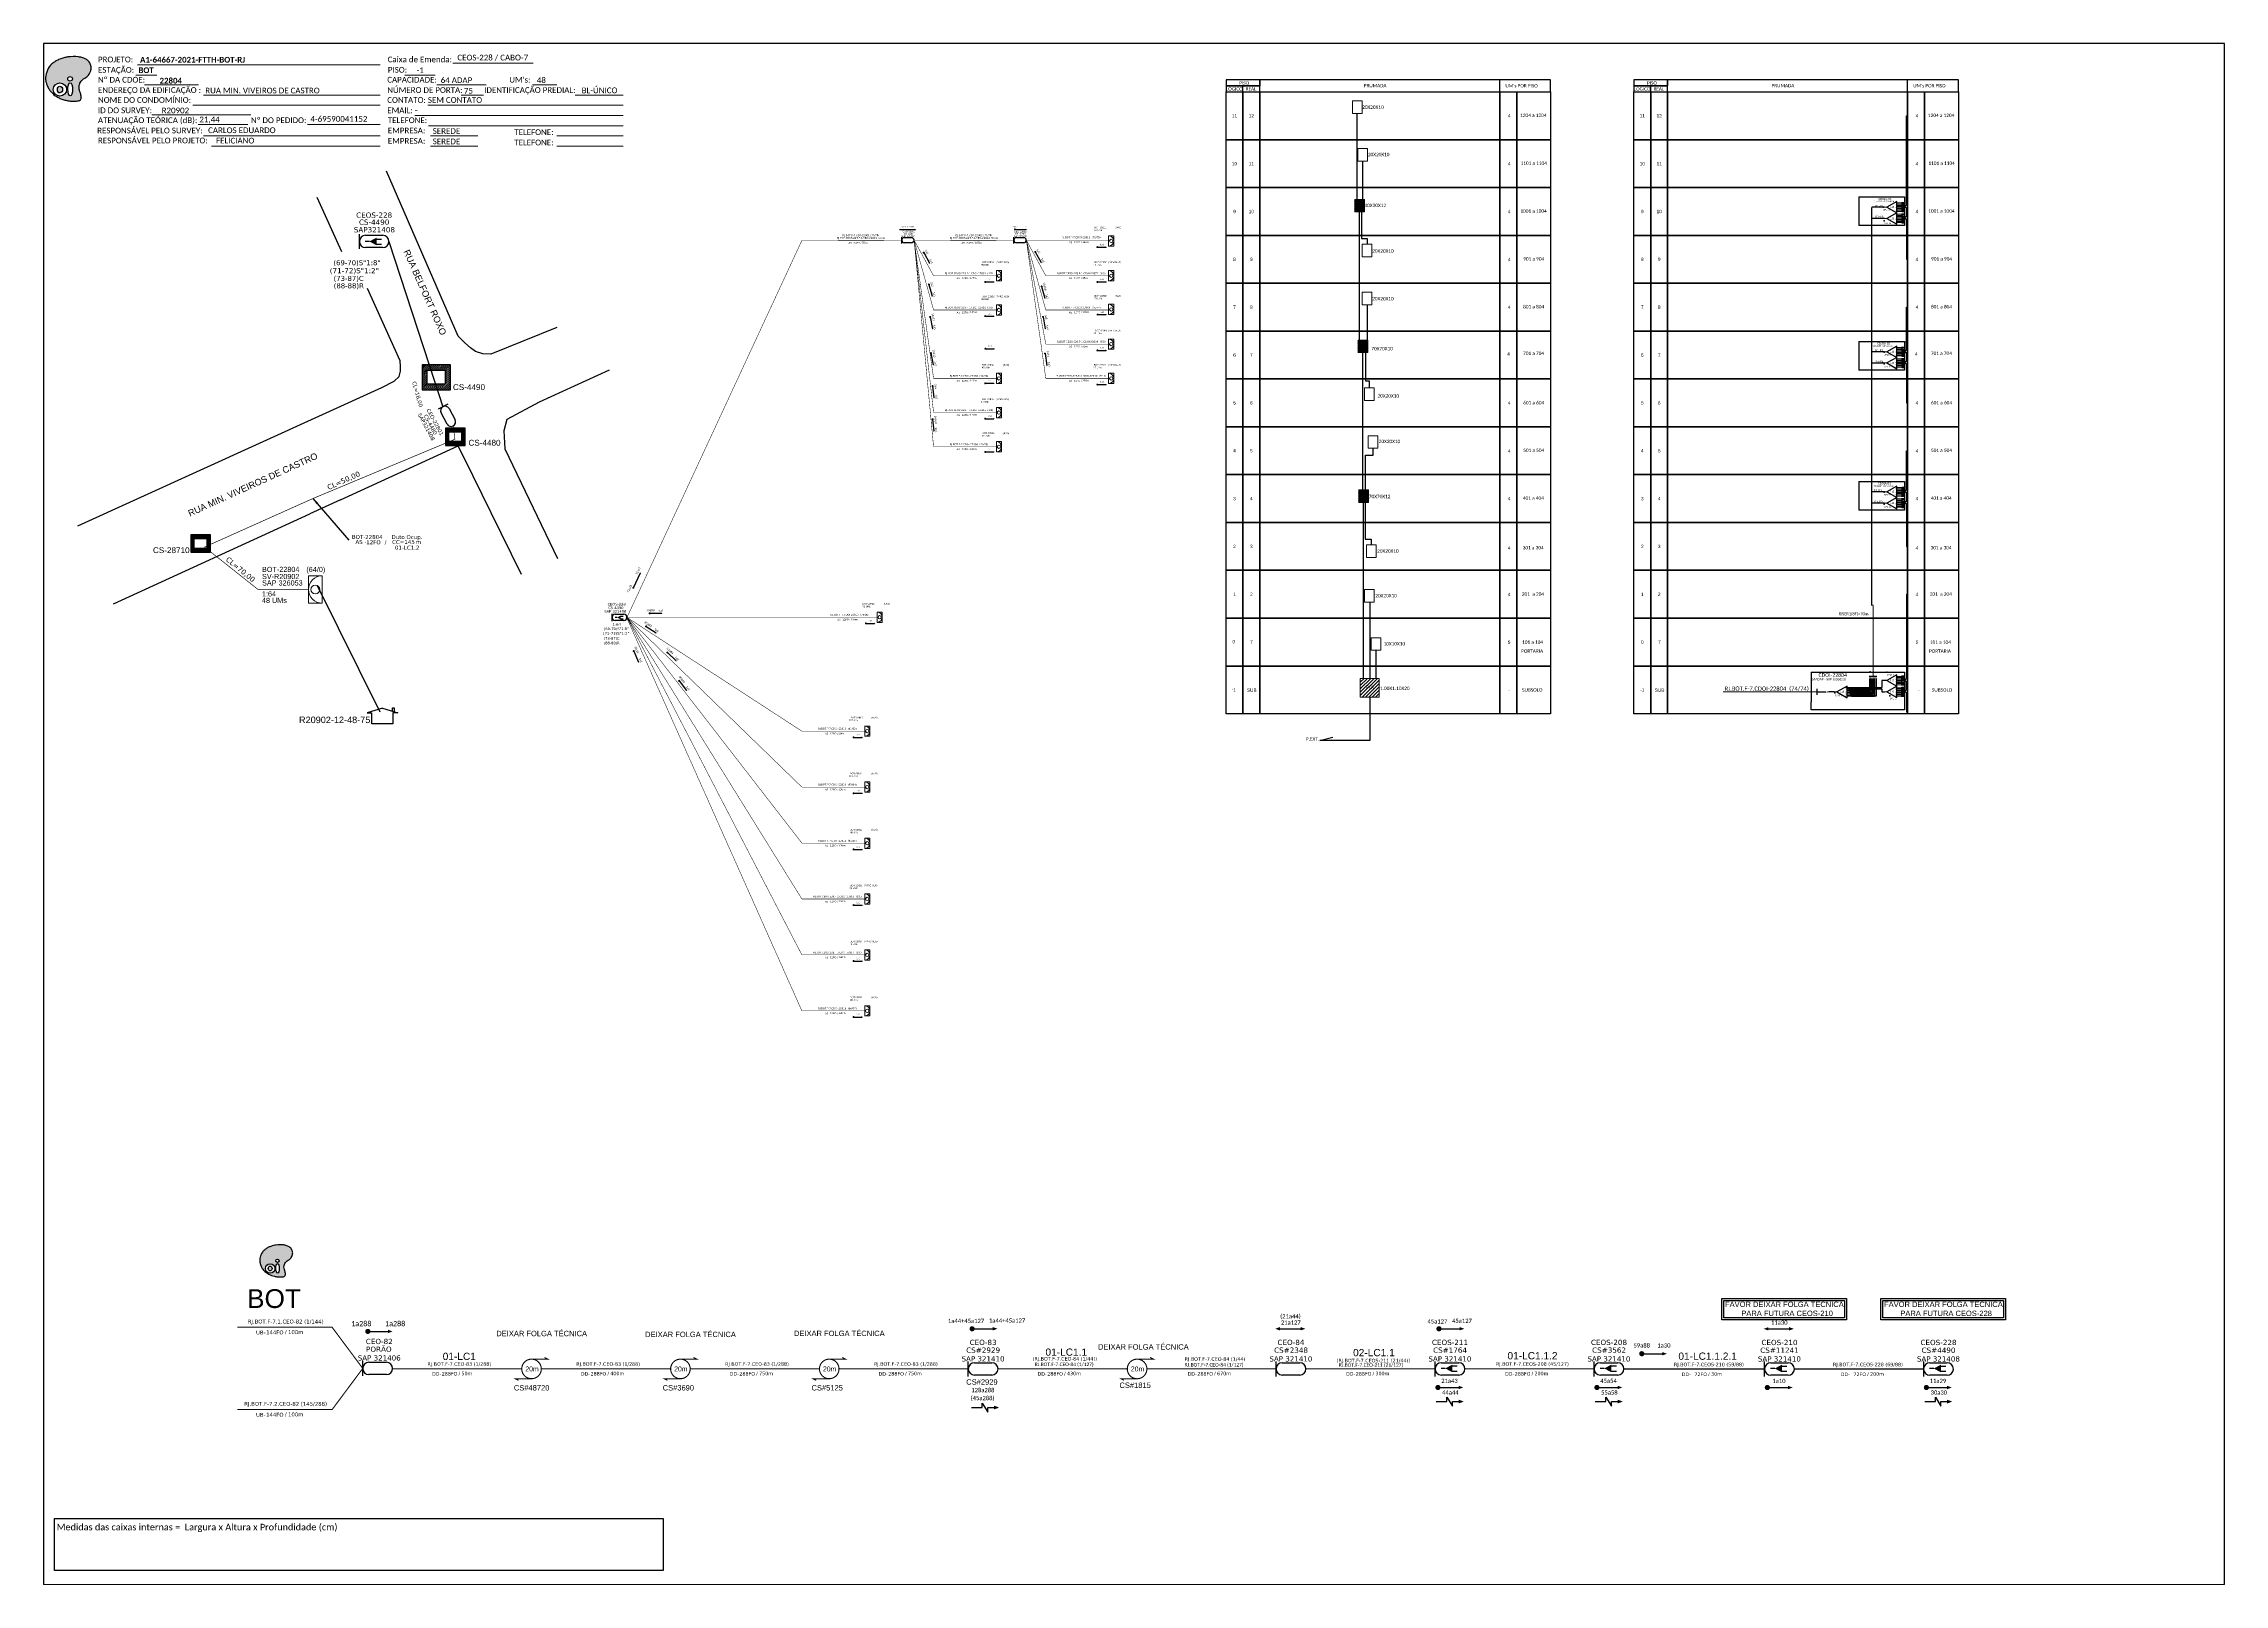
# Paper-space layout 'CDOI_22804' of a CAD drawing. Header units: metres. Extents: x 16.44 to 22.6, y 1.82 to 6.17.
# The model-space entities are those that its viewports show. They can reach past a viewport. Long polylines and large blocks are cut down to what shows.
import ezdxf
from ezdxf.enums import TextEntityAlignment as Align

# ---------------------------------------------------------------- set-up
doc = ezdxf.new("R2010")
doc.units = ezdxf.units.M
doc.linetypes.add('ARILSUPP', pattern=[2.98, 1.42, -0.71, 0.14, -0.71])
for name, color, linetype in [('10.1-Caixas Subterrâneas', 5, 'Continuous'), ('20.4-CEO', 1, 'Continuous'), ('20.4-CEOS', 1, 'Continuous'), ('20.5-CABO AÉREO', 1, 'Continuous'), ('20.5-CEO', 1, 'Continuous'), ('CAP a instalar', 1, 'FENCELINE1'), ('CAP_A_INSTALAR', 1, 'Continuous'), ('CD a instalar', 1, 'Continuous'), ('CELULAS_GPON', 7, 'Continuous'), ('CEO', 1, 'Continuous'), ('label_cabos', 7, 'Continuous'), ('LC1', 3, 'Continuous'), ('LOGRADOURO', 5, 'Continuous'), ('MUB', 252, 'Continuous'), ('SETA', 7, 'Continuous'), ('surveys', 7, 'Continuous'), ('surveys legendas', 7, 'Continuous')]:
    doc.layers.add(name, color=color, linetype=linetype)
for name, color, linetype, lineweight in [("20.0-LEGENDA DOS CDO'S", 1, 'Continuous', 0), ('20.1-CDO_INTERIOR', 1, 'Continuous', 0), ('20.2-CDO_POSTE', 1, 'Continuous', 5), ('40.1-ETIQUETAS', 1, 'Continuous', 20)]:
    doc.layers.add(name, color=color, linetype=linetype, lineweight=lineweight)
doc.styles.add('ARIAL', font='arial.ttf')
doc.styles.add('DIGICADE', font='arial.ttf')
doc.styles.add('siredit', font='verdana.ttf')
doc.styles.get("Standard").update_dxf_attribs({"font": 'arial.ttf'})
doc.styles.add('WMF-Calibri0', font='calibri.ttf')
doc.styles.add('WMF-Calibri1', font='calibrib.ttf')
doc.linetypes.add('FENCELINE1', pattern='A,0.25,-0.1,[133,ltypeshp.shx,S=0.1,R=0,X=-0.1,Y=0],-0.1,1', length=1.45)
doc.dimstyles.get("Standard").update_dxf_attribs({"dimtxt": 0.18, "dimasz": 0.18, "dimexe": 0.18, "dimexo": 0.0625, "dimgap": 0.09, "dimtad": 0, "dimtih": 1, "dimtoh": 1, "dimdec": 4, "dimzin": 0, "dimdsep": 46, "dimtxsty": 'Standard', "dimcen": 0.09, "dimadec": 0, "dimazin": 0, "dimtfac": 1, "dimtdec": 4, "dimtofl": 0, "dimtmove": 0, "dimatfit": 3, "dimfxl": 0, "dimtolj": 1, "dimtzin": 0, "dimarcsym": 0})

# ---------------------------------------------------------------- blocks, each defined once
blk = doc.blocks.new('OI')
h = blk.add_hatch(color=40)
edge = h.paths.add_edge_path()
edge.add_spline(control_points=[(4.35, -0.67), (3.92, -0.99), (3.26, -1.5), (2.81, -2.59), (2.9, -3.5), (3.06, -4.27), (3.31, -4.85), (3.37, -5.39), (3.4, -5.88), (3.2, -6.4), (2.54, -6.61), (1.65, -6.63), (0.55, -6.67), (-0.56, -6.42), (-1.61, -6.14), (-2.77, -5.61), (-3.92, -4.77), (-4.89, -3.7), (-5.34, -2.65), (-5.6, -1.94), (-5.85, -0.96), (-5.71, 0.47), (-5.1, 2.02), (-4.14, 3.02), (-3.3, 3.61), (-2.37, 4.16), (-1.36, 4.44), (-0.56, 4.7), (0.79, 4.85), (2.24, 4.97), (3.79, 4.57), (4.67, 4.21), (5.44, 3.65), (5.76, 2.99), (6.03, 2.21), (6.01, 1.46), (5.72, 0.64), (5.31, 0.08), (4.88, -0.38), (4.51, -0.55), (4.35, -0.67)], knot_values=[0, 0, 0, 0, 1.60434, 2.417191, 3.427595, 4.282808, 4.776746, 5.304182, 5.888771, 6.258406, 6.858137, 7.79129, 8.986195, 10.124242, 11.187857, 12.242908, 13.953784, 15.414161, 16.515391, 17.349188, 17.675853, 19.552021, 21.515531, 22.568638, 23.63245, 24.621084, 25.782718, 26.745347, 27.142653, 29.870543, 31.004649, 31.921532, 32.709589, 33.801391, 34.042471, 35.192333, 35.971461, 36.628871, 37.254359, 37.836911, 37.836911, 37.836911, 37.836911], degree=3, periodic=0)
h.paths.add_polyline_path([(1.13, -0.87, -1), (-0.04, -0.87, -1)], flags=16)
edge = h.paths.add_edge_path(flags=16)
edge.add_ellipse((0.56, -3.59), major_axis=(-0.02, 1.71), ratio=0.361305, start_angle=0, end_angle=360)
h.paths.add_polyline_path([(-0.36, -3.62, -1), (-3.8, -3.62, -1)], flags=16)
edge = h.paths.add_edge_path(flags=0)
edge.add_ellipse((-2.08, -3.62), major_axis=(0, 0.885), ratio=0.758294, start_angle=0, end_angle=360)
at = {"color": 40}
for centre, radius in [((-2.08, -3.62), 1.72), ((0.54, -0.87), 0.587)]:
    blk.add_circle(centre, radius, dxfattribs=at)
blk.add_ellipse((-2.08, -3.62), major_axis=(0, 0.885), ratio=0.758294, start_param=-3.141592653589792, end_param=3.141592653589792, dxfattribs=at)
blk.add_ellipse((0.56, -3.59), major_axis=(-0.02, 1.71), ratio=0.361305, dxfattribs=at)
at = {"color": 40, "start_tangent": (-0.800898, -0.598801), "end_tangent": (-0.800898, -0.598801)}
blk.add_spline([(4.35, -0.67), (3.2, -1.78), (2.9, -2.54), (2.92, -3.55), (3.12, -4.38), (3.28, -4.85), (3.37, -5.37), (3.35, -5.95), (3.2, -6.29), (2.66, -6.55), (1.73, -6.63), (0.54, -6.62), (-0.58, -6.41), (-1.6, -6.11), (-2.56, -5.67), (-3.95, -4.67), (-4.89, -3.56), (-5.37, -2.56), (-5.64, -1.78), (-5.72, -1.46), (-5.63, 0.42), (-4.84, 2.22), (-4.13, 2.99), (-3.27, 3.62), (-2.4, 4.09), (-1.3, 4.47), (-0.37, 4.72), (0.02, 4.77), (2.75, 4.8), (3.85, 4.53), (4.69, 4.16), (5.31, 3.68), (5.85, 2.73), (5.93, 2.5), (5.94, 1.35), (5.67, 0.62), (5.29, 0.08), (4.84, -0.36), (4.35, -0.67)], degree=3, dxfattribs=at)
blk = doc.blocks.new('*X1')
at = {"color": 0, "linetype": 'Continuous'}
for p, q in [((-1.25, 0.34099), (-0.49099, 1.1)), ((-1.25, 0.517767), (-0.667767, 1.1)), ((-1.25, 0.694544), (-0.844544, 1.1)), ((-1.25, 0.87132), (-1.02132, 1.1)), ((-1.25, 1.048097), (-1.198097, 1.1)), ((-1.25, 0.164214), (-0.8035, 0.610714)), ((-1.25, -0.012563), (-0.8035, 0.433937)), ((-1.25, -0.18934), (-0.8035, 0.25716)), ((-1.25, -0.366117), (-0.8035, 0.080383)), ((-0.789214, 0.625), (-0.314214, 1.1)), ((-0.612437, 0.625), (-0.137437, 1.1)), ((-0.43566, 0.625), (0.03934, 1.1)), ((-0.258883, 0.625), (0.216117, 1.1)), ((-0.082107, 0.625), (0.392893, 1.1)), ((0.09467, 0.625), (0.56967, 1.1)), ((0.271447, 0.625), (0.746447, 1.1)), ((0.448223, 0.625), (0.923223, 1.1)), ((0.625, 0.625), (1.1, 1.1)), ((0.801777, 0.625), (1.25, 1.073223)), ((0.8035, 0.449947), (1.25, 0.896447)), ((0.8035, 0.27317), (1.25, 0.71967)), ((0.8035, 0.096393), (1.25, 0.542893)), ((0.8035, -0.080383), (1.25, 0.366117)), ((0.8035, -0.25716), (1.25, 0.18934)), ((0.8035, -0.433937), (1.25, 0.012563)), ((-1.25, -0.542893), (-0.8035, -0.096393)), ((-1.25, -0.71967), (-0.8035, -0.27317)), ((-1.25, -0.896447), (-0.8035, -0.449947)), ((-1.25, -1.073223), (-0.801777, -0.625)), ((-1.1, -1.1), (-0.625, -0.625)), ((-0.923223, -1.1), (-0.448223, -0.625)), ((-0.746447, -1.1), (-0.271447, -0.625)), ((-0.56967, -1.1), (-0.09467, -0.625)), ((-0.392893, -1.1), (0.082107, -0.625)), ((-0.216117, -1.1), (0.258883, -0.625)), ((-0.03934, -1.1), (0.43566, -0.625)), ((0.137437, -1.1), (0.612437, -0.625)), ((0.314214, -1.1), (0.789214, -0.625)), ((0.49099, -1.1), (1.25, -0.34099)), ((0.667767, -1.1), (1.25, -0.517767)), ((0.8035, -0.610714), (1.25, -0.164214)), ((0.844544, -1.1), (1.25, -0.694544)), ((1.02132, -1.1), (1.25, -0.87132)), ((1.198097, -1.1), (1.25, -1.048097))]:
    blk.add_line(p, q, dxfattribs=at)
blk = doc.blocks.new('MANHOLE_MQ')
at = {"color": 0, "linetype": 'Continuous'}
for p, q in [((0.00000623, 0.00000569), (-0.00000627, 0.00000569)), ((-0.00000627, 0.00000569), (-0.00000627, -0.00000531)), ((-0.00000404, 0.00000331), (0.00000399, 0.00000331)), ((-0.00000404, -0.00000294), (-0.00000404, 0.00000331)), ((0.00000399, 0.00000331), (0.00000399, -0.00000294)), ((0.00000623, -0.00000531), (0.00000623, 0.00000569)), ((-0.00000627, -0.00000531), (0.00000623, -0.00000531)), ((0.00000399, -0.00000294), (-0.00000404, -0.00000294)), ((0.00000399, -0.00000294), (0.00000399, -0.00000294))]:
    blk.add_line(p, q, dxfattribs=at)
at = {"color": 0, "linetype": 'Continuous', "xscale": 5e-06, "yscale": 5e-06, "zscale": 1e-05}
blk.add_blockref('*X1', (-0.00000002, 0.00000019), dxfattribs=at)
blk = doc.blocks.new('Inst CDOI-64')
at = {"layer": '20.1-CDO_INTERIOR', "color": 1, "lineweight": 18}
blk.add_lwpolyline([(-2.12, -2.13), (-2.12, 2.12), (0, 2.12), (0.01, -2.13)], close=True, dxfattribs=at)
blk.add_circle((-1.06, 0), 0.68, dxfattribs=at)
blk.add_arc((0.01, 0), 2.13, 90.0276, 270.0276, dxfattribs=at)
at = {"layer": "20.0-LEGENDA DOS CDO'S", "style": 'ARIAL'}
for tag, p, rotation in [('FID', (-9.3, 2.69), 0.118), ('SAP', (-9.3, 0.61), 359.9724), ('SURVEY', (-9.3, 1.6), 359.9724), ('1:XX', (-9.31, -1.08), 359.9724), ('UMS', (-9.31, -2.09), 359.9724)]:
    blk.add_attdef(tag, p, '', height=0.8, rotation=rotation, dxfattribs=at)
at = {"layer": "20.0-LEGENDA DOS CDO'S"}
for tag, p, style, flags in [('ID_ATIVIDADE', (-9.3, 3.78), 'ARIAL', 3), ('FATOR', (-1.5, 3.78), 'ARIAL', 1), ('QTDE', (-9.18, -3.66), 'DIGICADE', 3)]:
    blk.add_attdef(tag, p, '', height=0.8, rotation=0.118, dxfattribs=dict(at, style=style, flags=flags))
at = {"layer": "20.0-LEGENDA DOS CDO'S", "style": 'ARIAL'}
blk.add_attdef('FIBRAS_UTILIZADAS', text='', height=0.8, rotation=359.9724, dxfattribs=at).set_placement((-0.99, 2.69), align=Align.CENTER)
blk = doc.blocks.new('*U12')
at = {"layer": '20.4-CEOS', "color": 7, "style": 'siredit'}
blk.add_attdef('FIBRAS_SPLITTER', (0, 0), '', height=1.01, dxfattribs=at)
for tag, p, flags in [('QTDE', (0, -4.11), 1), ('ID_ATIVIDADE', (0, -1.48), 3), ('FATOR', (0, -2.79), 1), ('FID', (0, -5.42), 1)]:
    blk.add_attdef(tag, p, '', height=1.01, dxfattribs=dict(at, flags=flags))
blk = doc.blocks.new('*U14')
at = {"layer": '20.4-CEOS', "color": 7, "style": 'siredit'}
for tag, p in [('FIBRAS_SPLITTER', (0, 0)), ('FIBRAS_TOP_C', (0, -4.13)), ('RESERVA_FINAIS', (0, -5.46))]:
    blk.add_attdef(tag, p, '', height=1.01, dxfattribs=at)
for tag, p, flags in [('QTDE', (0, -9.4), 1), ('ID_ATIVIDADE', (0, -6.77), 3), ('FATOR', (0, -8.09), 1), ('FID', (0, -10.71), 1)]:
    blk.add_attdef(tag, p, '', height=1.01, dxfattribs=dict(at, flags=flags))
blk = doc.blocks.new('SURVEY_SURVEY')
for p, q in [((0, 0.0000127), (-0.0000126, 0.000009)), ((-0.0000126, 0.000009), (-0.0000086, 0.000009)), ((-0.0000086, 0), (-0.0000086, 0.000009)), ((0.0000086, 0), (-0.0000086, 0)), ((0, 0.0000127), (0.0000126, 0.000009)), ((0.0000084, 0.0000132), (0.0000098, 0.0000132)), ((0.0000084, 0.0000103), (0.0000084, 0.0000132)), ((0.0000126, 0.000009), (0.0000086, 0.000009)), ((0.0000086, 0.000009), (0.0000086, 0)), ((0.0000098, 0.0000132), (0.0000098, 0.0000099))]:
    blk.add_line(p, q)
blk = doc.blocks.new('ETIQUETA_RS5F')
at = {"layer": '40.1-ETIQUETAS', "color": 0, "style": 'siredit'}
blk.add_text('/', height=1.5, dxfattribs=at).set_placement((1.58, -1.95), align=Align.MIDDLE_RIGHT)
for tag, p in [('ETIQUETA_R_SECUNDARIA', (1.21, 2.1)), ('ETIQUETA_R_PRIMARIA', (1.21, 4.1)), ('F_ATIVAS/F_MORTAS', (1.14, -4.24))]:
    blk.add_attdef(tag, text='', height=1.5, dxfattribs=at).set_placement(p, align=Align.MIDDLE_CENTER)
for tag, p in [('TIPO_CABO', (-6.58, -2.12)), ('CAP_CABO', (0.4, -2.09))]:
    blk.add_attdef(tag, text='', height=1.5, dxfattribs=at).set_placement(p, align=Align.MIDDLE_RIGHT)
for tag, p in [('FUSÃO_1', (0.85, -8.39)), ('FUSÃO_2', (0.85, -10.6)), ('FUSÃO_3', (0.85, -12.93)), ('FUSÃO_4', (0.85, -15.14)), ('FUSÃO_5', (0.85, -17.16))]:
    blk.add_attdef(tag, text='', height=1.5, dxfattribs=at).set_placement(p, align=Align.CENTER)
blk.add_attdef('METROS', text='', height=1.5, dxfattribs=at).set_placement((2.14, -1.95), align=Align.MIDDLE_LEFT)
blk = doc.blocks.new('CDOI_INT')
at = {"layer": '20.1-CDO_INTERIOR', "color": 0, "lineweight": 18}
blk.add_lwpolyline([(4.2, -4.2), (4.2, 4.2), (0, 4.2), (0, -4.2)], close=True, dxfattribs=at)
blk.add_circle((2.1, 0), 1.36, dxfattribs=at)
blk.add_arc((0, 0), 4.25, 270, 90, dxfattribs=at)
at = {"layer": "20.0-LEGENDA DOS CDO'S", "color": 0, "style": 'ARIAL'}
for tag, p in [('CDO_N', (-0.1, 10.4)), ('SURVEY', (-0.1, 8.2)), ('SAP', (-0.1, 6.2)), ('SPLITER_1', (21.2, 10.4)), ('SPLITER_2', (21.2, 8.7)), ('1:XX', (5.9, -2.2)), ('UMS', (5.9, -4.2))]:
    blk.add_attdef(tag, p, '', height=1.36, dxfattribs=at)
blk.add_attdef('FIBRAS_UTILIZADAS', text='', height=1.36, dxfattribs=at).set_placement((15.3, 10.4), align=Align.CENTER)
blk = doc.blocks.new('CEOS_RP_CT_DRT')
at = {"layer": '20.4-CEOS', "color": 0}
for p, q in [((-4.54, 1.19), (-1.19, 1.19)), ((-1.19, -1.19), (-4.54, -1.19))]:
    blk.add_line(p, q, dxfattribs=at)
for points in [[(-5.73, -1.43), (-5.73, 1.44)], [(-3.79, 0), (-4.59, 0)], [(-2.47, 0.48), (-1.45, 0.48)], [(-2.47, -0.52), (-1.45, -0.52)]]:
    blk.add_lwpolyline(points, dxfattribs=at)
blk.add_lwpolyline([(-3.79, 0, 0, 1.47, 0), (-2.41, 0, 1.47, 1.47, 0)], format="xyseb", dxfattribs=at)
for centre, start, end in [((-4.54, 0), 90, 270), ((-1.19, 0), 270, 90)]:
    blk.add_arc(centre, 1.19, start, end, dxfattribs=at)
at = {"layer": '20.4-CEOS', "color": 7, "style": 'siredit'}
for tag, p in [('Nº_DA_CEOS', (-2.86, 5.6)), ('LOCAL', (-2.86, 4.24)), ('SAP', (-2.86, 2.78)), ('RACIO_SPLITAGEM', (-2.86, -1.88)), ('FIBRAS_SPLITTER', (-2.86, -3.58)), ('RESERVA_FINAIS', (-2.86, -6.39)), ('FIBRAS_TOP_C', (-2.86, -5.08))]:
    blk.add_attdef(tag, text='', height=1.01, dxfattribs=at).set_placement(p, align=Align.TOP_CENTER)
blk = doc.blocks.new('*U19')
at = {"layer": '20.4-CEOS', "color": 7, "style": 'siredit'}
blk.add_attdef('FIBRAS_SPLITTER', (0, 0), '', height=1.01, dxfattribs=at)
for tag, p, flags in [('QTDE', (0, -4.11), 1), ('ID_ATIVIDADE', (0, -1.48), 3), ('FATOR', (0, -2.79), 1), ('FID', (0, -5.42), 1)]:
    blk.add_attdef(tag, p, '', height=1.01, dxfattribs=dict(at, flags=flags))
blk = doc.blocks.new('CDOE-TEXTO PADRÃO')
at = {"layer": "20.0-LEGENDA DOS CDO'S", "color": 0, "style": 'ARIAL'}
for tag, p in [('CDO_N', (0.5, 7.4)), ('CORDOALHA', (0.5, 4.3)), ('SAP', (0.5, 1.7)), ('SPLITER_1', (0.6, -0.9)), ('SPLITER_2', (0.6, -3.5)), ('(XX-XX_F)S', (0.5, -8.3)), ('(XX-XX_L)S', (0.5, -10.8)), ('UMS', (0.5, -13.1))]:
    blk.add_attdef(tag, p, '', height=1.7, rotation=0.118, dxfattribs=at)
blk.add_attdef('FIBRAS_UTILIZADAS', text='', height=1.7, rotation=0.118, dxfattribs=at).set_placement((19.8, 7.4), align=Align.CENTER)
blk = doc.blocks.new('CEO')
at = {"layer": '20.4-CEOS', "color": 0}
for p, q in [((33949.5, 58973.8), (33949.5, 58980.6)), ((33952.3, 58980.1), (33960.2, 58980.1)), ((33960.2, 58974.4), (33952.3, 58974.4))]:
    blk.add_line(p, q, dxfattribs=at)
for centre, start, end in [((33952.3, 58977.2), 90, 270), ((33960.2, 58977.2), 270, 90)]:
    blk.add_arc(centre, 2.83, start, end, dxfattribs=at)
at = {"layer": '20.4-CEOS', "color": 7, "style": 'siredit'}
for tag, p in [('Nº_DA_CEOS', (33956.3, 58990.5)), ('RACIO_SPLITAGEM', (33956.3, 58972.7)), ('FIBRAS_SPLITTER', (33956.3, 58968.7)), ('LOCAL', (33956.3, 58987.3)), ('SAP', (33956.3, 58983.8)), ('RESERVA_FINAIS', (33956.3, 58962)), ('FIBRAS_TOP_C', (33956.3, 58965.1))]:
    blk.add_attdef(tag, text='', height=2.4, dxfattribs=at).set_placement(p, align=Align.TOP_CENTER)
blk = doc.blocks.new('SPLT_1-8_DIV_DIR')
h = blk.add_hatch(color=3)
h.dxf.hatch_style = 1
edge = h.paths.add_edge_path()
edge.add_arc((12.8, 4), 0.242, 0, 360)
h = blk.add_hatch(color=3)
h.dxf.hatch_style = 1
edge = h.paths.add_edge_path()
edge.add_arc((13.3, 2.9), 0.242, 0, 360)
h = blk.add_hatch(color=3)
h.dxf.hatch_style = 1
edge = h.paths.add_edge_path()
edge.add_arc((13.8, 1.7), 0.242, 0, 360)
h = blk.add_hatch(color=3)
h.dxf.hatch_style = 1
edge = h.paths.add_edge_path()
edge.add_arc((14.3, 0.6), 0.242, 0, 360)
h = blk.add_hatch(color=3)
h.dxf.hatch_style = 1
edge = h.paths.add_edge_path()
edge.add_arc((14.8, -0.6), 0.242, 0, 360)
h = blk.add_hatch(color=3)
h.dxf.hatch_style = 1
edge = h.paths.add_edge_path()
edge.add_arc((15.3, -1.7), 0.242, 0, 360)
h = blk.add_hatch(color=3)
h.dxf.hatch_style = 1
edge = h.paths.add_edge_path()
edge.add_arc((15.8, -2.9), 0.242, 0, 360)
h = blk.add_hatch(color=3)
h.dxf.hatch_style = 1
edge = h.paths.add_edge_path()
edge.add_arc((16.3, -4), 0.242, 0, 360)
at = {"color": 1, "lineweight": 0}
blk.add_lwpolyline([(2.2, 0), (0, 0)], dxfattribs=at)
at = {"color": 1}
blk.add_lwpolyline([(11.9, 5.4), (2.2, 0), (11.9, -5.4), (11.9, 5.4)], dxfattribs=at)
at = {"color": 7, "lineweight": 0}
for points in [[(12.8, 4), (11.9, 4)], [(11.9, 2.9), (13.3, 2.9)], [(11.9, 1.7), (13.8, 1.7)], [(11.9, 0.6), (14.3, 0.6)], [(11.9, -0.6), (14.8, -0.6)], [(11.9, -1.7), (15.3, -1.7)], [(11.9, -2.9), (15.8, -2.9)], [(11.9, -4), (16.3, -4)]]:
    blk.add_lwpolyline(points, dxfattribs=at)
at = {"color": 3}
for centre in [(12.8, 4), (13.3, 2.9), (13.8, 1.7), (14.3, 0.6), (14.8, -0.6), (15.3, -1.7), (15.8, -2.9), (16.3, -4)]:
    blk.add_circle(centre, 0.242, dxfattribs=at)
at = {"color": 1, "style": 'ARIAL'}
for s, height, p in [('1:8', 2, (5.3, -0.9)), ('S1', 0.75, (10.5, 3.8)), ('S2', 0.75, (10.5, 2.6)), ('S3', 0.75, (10.5, 1.4)), ('S4', 0.75, (10.5, 0.2)), ('S5', 0.75, (10.5, -1)), ('S6', 0.75, (10.5, -2.1)), ('S7', 0.75, (10.5, -3.2)), ('S8', 0.75, (10.5, -4.4))]:
    blk.add_text(s, height=height, dxfattribs=at).set_placement(p)
blk = doc.blocks.new('A$C415C251F')
at = {"color": 3}
blk.add_point((0, 0), dxfattribs=at)
blk = doc.blocks.new('LEG_CDOIA8_C-SPLT_DIR')
at = {"color": 3}
blk.add_blockref('A$C415C251F', (0, 0), dxfattribs=at)
at = {"color": 1, "style": 'WMF-Calibri0', "flags": 4}
blk.add_attdef('CDO', (-26.8, -2.6), '', height=2, dxfattribs=at)
blk.add_attdef('MODELO', text='', height=1.5, dxfattribs=at).set_placement((-22.2, -4.5), align=Align.CENTER)
at = {"style": 'ARIAL', "flags": 4}
blk.add_attdef('SPLITAGEM', text='', height=1.5, dxfattribs=at).set_placement((-18.4, -12.6), align=Align.CENTER)
blk = doc.blocks.new('SPLITTER_')
blk.add_point((0, 0))
at = {"style": 'ARIAL', "flags": 4}
blk.add_attdef('SPLT', (0, -3.3), '', height=1.5, dxfattribs=at)
blk = doc.blocks.new('SPLT_1-8_SC-APC')
at = {"color": 1, "lineweight": 0}
blk.add_lwpolyline([(-17, -7.5), (-19.3, -7.5)], dxfattribs=at)
at = {"color": 1}
blk.add_lwpolyline([(-7.4, -2.1), (-17, -7.5), (-7.4, -13), (-7.4, -2.1)], dxfattribs=at)
at = {"color": 3, "lineweight": 0}
for points in [[(-3, -3.5), (-7.4, -3.5)], [(-7.4, -4.7), (-3, -4.7)], [(-7.4, -5.8), (-3, -5.8)], [(-7.4, -7), (-3, -7)], [(-7.4, -8.1), (-3, -8.1)], [(-7.4, -9.3), (-3, -9.3)], [(-7.4, -10.4), (-3, -10.4)], [(-7.4, -11.6), (-3, -11.6)], [(-2.4, -3), (-2.4, -4)], [(-2.4, -3), (0, -3)], [(-2.4, -4), (0, -4)], [(-2.4, -4.2), (-2.4, -5.2)], [(-2.4, -4.2), (0, -4.2)], [(-2.4, -5.2), (0, -5.2)], [(-2.4, -5.3), (-2.4, -6.3)], [(-2.4, -5.3), (0, -5.3)], [(-2.4, -6.3), (0, -6.3)], [(-2.4, -6.5), (-2.4, -7.5)], [(-2.4, -6.5), (0, -6.5)], [(-2.4, -7.5), (0, -7.5)], [(-2.4, -7.6), (-2.4, -8.6)], [(-2.4, -7.6), (0, -7.6)], [(-2.4, -8.6), (0, -8.6)], [(-2.4, -8.8), (-2.4, -9.8)], [(-2.4, -8.8), (0, -8.8)], [(-2.4, -9.8), (0, -9.8)], [(-2.4, -9.9), (-2.4, -10.9)], [(-2.4, -9.9), (0, -9.9)], [(-2.4, -10.9), (0, -10.9)], [(-2.4, -11.1), (-2.4, -12.1)], [(-2.4, -11.1), (0, -11.1)], [(-2.4, -12.1), (0, -12.1)]]:
    blk.add_lwpolyline(points, dxfattribs=at)
for points in [[(-3, -3.2), (-2.4, -3.2), (-2.4, -3.8), (-3, -3.8)], [(-3, -4.4), (-2.4, -4.4), (-2.4, -5), (-3, -5)], [(-3, -5.5), (-2.4, -5.5), (-2.4, -6.1), (-3, -6.1)], [(-3, -6.7), (-2.4, -6.7), (-2.4, -7.3), (-3, -7.3)], [(-3, -7.8), (-2.4, -7.8), (-2.4, -8.4), (-3, -8.4)], [(-3, -9), (-2.4, -9), (-2.4, -9.6), (-3, -9.6)], [(-3, -10.1), (-2.4, -10.1), (-2.4, -10.7), (-3, -10.7)], [(-3, -11.3), (-2.4, -11.3), (-2.4, -11.9), (-3, -11.9)]]:
    blk.add_lwpolyline(points, close=True, dxfattribs=at)
at = {"color": 1, "style": 'ARIAL'}
for s, height, p in [('1:8', 2, (-13.9, -8.4)), ('S1', 0.75, (-8.7, -3.8)), ('S2', 0.75, (-8.7, -5)), ('S3', 0.75, (-8.7, -6.2)), ('S4', 0.75, (-8.7, -7.4)), ('S5', 0.75, (-8.7, -8.6)), ('S6', 0.75, (-8.7, -9.7)), ('S7', 0.75, (-8.7, -10.8)), ('S8', 0.75, (-8.7, -11.9))]:
    blk.add_text(s, height=height, dxfattribs=at).set_placement(p)
blk = doc.blocks.new('Inst CB DT OCUP CFOA-SM-AS-80-TS-24')
at = {"layer": 'label_cabos', "color": 0, "style": 'siredit'}
for tag, flags, p in [('ID_ATIVIDADE', 3, (1.31, 2.67)), ('FATOR', 1, (11.56, 2.55))]:
    blk.add_attdef(tag, text='', height=1, rotation=359.69, dxfattribs=dict(at, flags=flags)).set_placement(p, align=Align.MIDDLE_CENTER)
for tag, p in [('TIPO_CABO', (1.76, 0)), ('DESTINO_CABO', (3.13, 1.26)), ('CABO', (4.69, -0.05)), ('/', (7.71, -0.05)), ('LANCE', (10.91, 0)), ('TIPO_CABO', (13.11, 1.24)), ('UND', (15.96, 0)), ('FID', (13.15, -1.41))]:
    blk.add_attdef(tag, text='', height=1, rotation=359.69, dxfattribs=at).set_placement(p, align=Align.MIDDLE_CENTER)
blk.add_attdef('QTDE', (12.43, -0.47), '', height=1, rotation=359.69, dxfattribs=at)

msp = doc.modelspace()

# ---------------------------------------------------------------- hatches: boundary and pattern name
at = {"linetype": 'Continuous'}
h = msp.add_hatch(dxfattribs=at)
h.set_pattern_fill('ANSI31', color=1, scale=0.2, angle=10, style=0)
h.set_pattern_definition([(55, (9.382192, 10.421647), (-0.020478801, 0.014339411), [])])
h.paths.add_polyline_path([(44.209, 50.597), (44.116, 50.597), (44.116, 50.256), (44.378, 50.256), (44.378, 50.597)])
h = msp.add_hatch(color=3)
h.dxf.hatch_style = 1
edge = h.paths.add_edge_path()
edge.add_arc((58.458, 50.386), 0.00738, 0, 360)
h = msp.add_hatch(color=3)
h.dxf.hatch_style = 1
edge = h.paths.add_edge_path()
edge.add_arc((58.458, 50.081), 0.00738, 0, 360)
h = msp.add_hatch(dxfattribs=at)
h.set_pattern_fill('ANSI31', color=1, scale=0.2, angle=10, style=0)
h.set_pattern_definition([(55, (9.47043, 6.616157), (-0.020478801, 0.014339411), [])])
h.paths.add_polyline_path([(44.297, 46.791), (44.204, 46.791), (44.204, 46.451), (44.466, 46.451), (44.466, 46.791)])
h = msp.add_hatch(color=3)
h.dxf.hatch_style = 1
edge = h.paths.add_edge_path()
edge.add_arc((58.458, 46.473), 0.00738, 0, 360)
h = msp.add_hatch(color=3)
h.dxf.hatch_style = 1
edge = h.paths.add_edge_path()
edge.add_arc((58.458, 46.167), 0.00738, 0, 360)
h = msp.add_hatch(dxfattribs=at)
h.set_pattern_fill('ANSI31', color=1, scale=0.2, angle=10, style=0)
h.set_pattern_definition([(55, (9.4875, 2.56106), (-0.020478801, 0.014339411), [])])
h.paths.add_polyline_path([(44.314, 42.736), (44.222, 42.736), (44.222, 42.395), (44.483, 42.395), (44.483, 42.736)])
h = msp.add_hatch(color=3)
h.dxf.hatch_style = 1
edge = h.paths.add_edge_path()
edge.add_arc((58.458, 42.682), 0.00738, 0, 360)
h = msp.add_hatch(color=3)
h.dxf.hatch_style = 1
edge = h.paths.add_edge_path()
edge.add_arc((58.458, 42.377), 0.00738, 0, 360)
h = msp.add_hatch(dxfattribs=at)
h.set_pattern_fill('ANSI31', color=1, scale=0.020077, style=0)
h.set_pattern_definition([(45, (-47.07318, -18.92299), (-0.0450746, 0.0450746), [])])
h.paths.add_polyline_path([(44.518, 37.631), (44.265, 37.631), (44.265, 37.123), (44.772, 37.123), (44.772, 37.631)])
h.paths.add_polyline_path([(44.426, 37.336), (44.631, 37.336), (44.631, 37.448), (44.426, 37.448)], flags=24)
h = msp.add_hatch(color=3)
h.dxf.hatch_style = 1
edge = h.paths.add_edge_path()
edge.add_arc((57.095, 37.267), 0.00738, 0, 360)
h = msp.add_hatch(color=3)
h.dxf.hatch_style = 1
edge = h.paths.add_edge_path()
edge.add_arc((58.455, 37.574), 0.00738, 0, 360)
h = msp.add_hatch(color=3)
h.dxf.hatch_style = 1
edge = h.paths.add_edge_path()
edge.add_arc((58.457, 37.269), 0.00738, 0, 360)

# ---------------------------------------------------------------- linework, layer by layer
at = {"color": 7}
msp.add_lwpolyline([(8.619, 13.113), (67.657, 13.113), (67.657, 54.812), (8.619, 54.812)], close=True, dxfattribs=at)
at = {"lineweight": 0}
for points in [[(11.117, 53.959), (11.683, 53.959)], [(11.162, 54.242), (17.726, 54.242)], [(18.399, 53.963), (19.219, 53.963)], [(19.699, 54.285), (21.87, 54.285)], [(12.657, 53.145), (17.726, 53.145)], [(12.951, 53.414), (17.726, 53.414)], [(19.018, 53.145), (24.308, 53.145)], [(19.268, 53.694), (20.597, 53.694)], [(11.547, 52.881), (14.23, 52.881)], [(18.669, 52.866), (24.308, 52.866)], [(19.04, 52.586), (24.308, 52.586)]]:
    msp.add_lwpolyline(points, dxfattribs=at)
at = {"color": 0}
for points in [[(40.629, 53.669), (41.544, 53.669), (41.544, 53.832), (40.629, 53.832)], [(51.67, 53.669), (52.585, 53.669), (52.585, 53.832), (51.67, 53.832)], [(40.629, 53.507), (41.544, 53.507), (41.544, 53.669), (40.629, 53.669)], [(51.67, 53.507), (52.585, 53.507), (52.585, 53.669), (51.67, 53.669)], [(8.911, 14.895), (25.39, 14.895), (25.39, 13.491), (8.911, 13.491)]]:
    msp.add_lwpolyline(points, close=True, dxfattribs=at)
for points in [[(41.544, 53.507), (49.414, 53.507), (49.414, 53.832), (41.544, 53.832), (41.544, 53.832), (41.544, 53.669)], [(48.041, 53.507), (48.041, 53.832)], [(52.585, 53.507), (60.455, 53.507), (60.455, 53.832), (52.585, 53.832), (52.585, 53.832), (52.585, 53.669)], [(59.081, 53.507), (59.081, 53.832)], [(41.087, 53.507), (41.087, 53.669)], [(52.127, 53.507), (52.127, 53.669)]]:
    msp.add_lwpolyline(points)
at = {"color": 7, "lineweight": 0}
for points in [[(11.347, 53.694), (12.813, 53.694)], [(19.923, 53.414), (20.523, 53.414)], [(21.854, 53.694), (22.517, 53.694)], [(23.007, 53.414), (24.306, 53.414)], [(12.803, 52.624), (14.143, 52.624)], [(15.761, 52.624), (17.728, 52.624)], [(12.951, 52.317), (17.726, 52.317)], [(13.167, 52.037), (17.726, 52.037)], [(19.092, 52.317), (20.371, 52.317)], [(19.092, 52.037), (20.371, 52.037)], [(22.514, 52.317), (24.308, 52.317)], [(22.514, 52.037), (24.308, 52.037)]]:
    msp.add_lwpolyline(points, dxfattribs=at)
for points in [[(40.629, 53.507), (41.087, 53.507), (41.087, 52.212), (40.629, 52.212)], [(41.087, 53.507), (41.544, 53.507), (41.544, 52.212), (41.087, 52.212)], [(41.544, 53.507), (48.041, 53.507), (48.041, 52.212), (41.544, 52.212)], [(48.041, 53.507), (48.499, 53.507), (48.499, 52.212), (48.041, 52.212)], [(48.499, 53.507), (49.414, 53.507), (49.414, 52.212), (48.499, 52.212)], [(51.67, 53.507), (52.127, 53.507), (52.127, 52.212), (51.67, 52.212)], [(52.127, 53.507), (52.585, 53.507), (52.585, 52.212), (52.127, 52.212)], [(52.585, 53.507), (59.082, 53.507), (59.082, 52.212), (52.585, 52.212)], [(59.082, 53.507), (59.54, 53.507), (59.54, 52.212), (59.082, 52.212)], [(59.54, 53.507), (60.455, 53.507), (60.455, 52.212), (59.54, 52.212)], [(40.629, 52.212), (41.087, 52.212), (41.087, 50.917), (40.629, 50.917)], [(41.087, 52.212), (41.544, 52.212), (41.544, 50.917), (41.087, 50.917)], [(41.544, 52.212), (48.041, 52.212), (48.041, 50.917), (41.544, 50.917)], [(48.041, 52.212), (48.499, 52.212), (48.499, 50.917), (48.041, 50.917)], [(48.499, 52.212), (49.414, 52.212), (49.414, 50.917), (48.499, 50.917)], [(51.67, 52.212), (52.127, 52.212), (52.127, 50.917), (51.67, 50.917)], [(52.127, 52.212), (52.585, 52.212), (52.585, 50.917), (52.127, 50.917)], [(52.585, 52.212), (59.082, 52.212), (59.082, 50.917), (52.585, 50.917)], [(59.082, 52.212), (59.54, 52.212), (59.54, 50.917), (59.082, 50.917)], [(59.54, 52.212), (60.455, 52.212), (60.455, 50.917), (59.54, 50.917)], [(40.629, 50.917), (41.087, 50.917), (41.087, 49.622), (40.629, 49.622)], [(41.087, 50.917), (41.544, 50.917), (41.544, 49.622), (41.087, 49.622)], [(41.544, 50.917), (48.041, 50.917), (48.041, 49.622), (41.544, 49.622)], [(48.041, 50.917), (48.499, 50.917), (48.499, 49.622), (48.041, 49.622)], [(48.499, 50.917), (49.414, 50.917), (49.414, 49.622), (48.499, 49.622)], [(51.67, 50.917), (52.127, 50.917), (52.127, 49.622), (51.67, 49.622)], [(52.127, 50.917), (52.585, 50.917), (52.585, 49.622), (52.127, 49.622)], [(52.585, 50.917), (59.082, 50.917), (59.082, 49.622), (52.585, 49.622)], [(59.082, 50.917), (59.54, 50.917), (59.54, 49.622), (59.082, 49.622)], [(59.54, 50.917), (60.455, 50.917), (60.455, 49.622), (59.54, 49.622)], [(40.629, 49.622), (41.087, 49.622), (41.087, 48.327), (40.629, 48.327)], [(41.087, 49.622), (41.544, 49.622), (41.544, 48.327), (41.087, 48.327)], [(41.544, 49.622), (48.041, 49.622), (48.041, 48.327), (41.544, 48.327)], [(48.041, 49.622), (48.499, 49.622), (48.499, 48.327), (48.041, 48.327)], [(48.499, 49.622), (49.414, 49.622), (49.414, 48.327), (48.499, 48.327)], [(51.67, 49.622), (52.127, 49.622), (52.127, 48.327), (51.67, 48.327)], [(52.127, 49.622), (52.585, 49.622), (52.585, 48.327), (52.127, 48.327)], [(52.585, 49.622), (59.082, 49.622), (59.082, 48.327), (52.585, 48.327)], [(59.082, 49.622), (59.54, 49.622), (59.54, 48.327), (59.082, 48.327)], [(59.54, 49.622), (60.455, 49.622), (60.455, 48.327), (59.54, 48.327)], [(40.629, 48.327), (41.087, 48.327), (41.087, 47.032), (40.629, 47.032)], [(41.087, 48.327), (41.544, 48.327), (41.544, 47.032), (41.087, 47.032)], [(41.544, 48.327), (48.041, 48.327), (48.041, 47.032), (41.544, 47.032)], [(48.041, 48.327), (48.499, 48.327), (48.499, 47.032), (48.041, 47.032)], [(48.499, 48.327), (49.414, 48.327), (49.414, 47.032), (48.499, 47.032)], [(51.67, 48.327), (52.127, 48.327), (52.127, 47.032), (51.67, 47.032)], [(52.127, 48.327), (52.585, 48.327), (52.585, 47.032), (52.127, 47.032)], [(52.585, 48.327), (59.082, 48.327), (59.082, 47.032), (52.585, 47.032)], [(59.082, 48.327), (59.54, 48.327), (59.54, 47.032), (59.082, 47.032)], [(59.54, 48.327), (60.455, 48.327), (60.455, 47.032), (59.54, 47.032)], [(40.629, 47.032), (41.087, 47.032), (41.087, 45.737), (40.629, 45.737)], [(41.087, 47.032), (41.544, 47.032), (41.544, 45.737), (41.087, 45.737)], [(41.544, 47.032), (48.041, 47.032), (48.041, 45.737), (41.544, 45.737)], [(48.041, 47.032), (48.499, 47.032), (48.499, 45.737), (48.041, 45.737)], [(48.499, 47.032), (49.414, 47.032), (49.414, 45.737), (48.499, 45.737)], [(51.67, 47.032), (52.127, 47.032), (52.127, 45.737), (51.67, 45.737)], [(52.127, 47.032), (52.585, 47.032), (52.585, 45.737), (52.127, 45.737)], [(52.585, 47.032), (59.082, 47.032), (59.082, 45.737), (52.585, 45.737)], [(59.082, 47.032), (59.54, 47.032), (59.54, 45.737), (59.082, 45.737)], [(59.54, 47.032), (60.455, 47.032), (60.455, 45.737), (59.54, 45.737)], [(40.629, 45.737), (41.087, 45.737), (41.087, 44.442), (40.629, 44.442)], [(41.087, 45.737), (41.544, 45.737), (41.544, 44.442), (41.087, 44.442)], [(41.544, 45.737), (48.041, 45.737), (48.041, 44.442), (41.544, 44.442)], [(48.041, 45.737), (48.499, 45.737), (48.499, 44.442), (48.041, 44.442)], [(48.499, 45.737), (49.414, 45.737), (49.414, 44.442), (48.499, 44.442)], [(51.67, 45.737), (52.127, 45.737), (52.127, 44.442), (51.67, 44.442)], [(52.127, 45.737), (52.585, 45.737), (52.585, 44.442), (52.127, 44.442)], [(52.585, 45.737), (59.082, 45.737), (59.082, 44.442), (52.585, 44.442)], [(59.082, 45.737), (59.54, 45.737), (59.54, 44.442), (59.082, 44.442)], [(59.54, 45.737), (60.455, 45.737), (60.455, 44.442), (59.54, 44.442)], [(40.629, 44.442), (41.087, 44.442), (41.087, 43.148), (40.629, 43.148)], [(41.087, 44.442), (41.544, 44.442), (41.544, 43.148), (41.087, 43.148)], [(41.544, 44.442), (48.041, 44.442), (48.041, 43.148), (41.544, 43.148)], [(48.041, 44.442), (48.499, 44.442), (48.499, 43.148), (48.041, 43.148)], [(48.499, 44.442), (49.414, 44.442), (49.414, 43.148), (48.499, 43.148)], [(51.67, 44.442), (52.127, 44.442), (52.127, 43.148), (51.67, 43.148)], [(52.127, 44.442), (52.585, 44.442), (52.585, 43.148), (52.127, 43.148)], [(52.585, 44.442), (59.082, 44.442), (59.082, 43.148), (52.585, 43.148)], [(59.082, 44.442), (59.54, 44.442), (59.54, 43.148), (59.082, 43.148)], [(59.54, 44.442), (60.455, 44.442), (60.455, 43.148), (59.54, 43.148)], [(40.629, 43.148), (41.087, 43.148), (41.087, 41.853), (40.629, 41.853)], [(41.087, 43.148), (41.544, 43.148), (41.544, 41.853), (41.087, 41.853)], [(41.544, 43.148), (48.041, 43.148), (48.041, 41.853), (41.544, 41.853)], [(48.041, 43.148), (48.499, 43.148), (48.499, 41.853), (48.041, 41.853)], [(48.499, 43.148), (49.414, 43.148), (49.414, 41.853), (48.499, 41.853)], [(51.67, 43.148), (52.127, 43.148), (52.127, 41.853), (51.67, 41.853)], [(52.127, 43.148), (52.585, 43.148), (52.585, 41.853), (52.127, 41.853)], [(52.585, 43.148), (59.082, 43.148), (59.082, 41.853), (52.585, 41.853)], [(59.082, 43.148), (59.54, 43.148), (59.54, 41.853), (59.082, 41.853)], [(59.54, 43.148), (60.455, 43.148), (60.455, 41.853), (59.54, 41.853)], [(40.629, 41.853), (41.087, 41.853), (41.087, 40.558), (40.629, 40.558)], [(41.087, 41.853), (41.544, 41.853), (41.544, 40.558), (41.087, 40.558)], [(41.544, 41.853), (48.041, 41.853), (48.041, 40.558), (41.544, 40.558)], [(48.041, 41.853), (48.499, 41.853), (48.499, 40.558), (48.041, 40.558)], [(48.499, 41.853), (49.414, 41.853), (49.414, 40.558), (48.499, 40.558)], [(51.67, 41.853), (52.127, 41.853), (52.127, 40.558), (51.67, 40.558)], [(52.127, 41.853), (52.585, 41.853), (52.585, 40.558), (52.127, 40.558)], [(52.585, 41.853), (59.082, 41.853), (59.082, 40.558), (52.585, 40.558)], [(59.082, 41.853), (59.54, 41.853), (59.54, 40.558), (59.082, 40.558)], [(59.54, 41.853), (60.455, 41.853), (60.455, 40.558), (59.54, 40.558)], [(40.629, 40.558), (41.087, 40.558), (41.087, 39.263), (40.629, 39.263)], [(41.087, 40.558), (41.544, 40.558), (41.544, 39.263), (41.087, 39.263)], [(41.544, 40.558), (48.041, 40.558), (48.041, 39.263), (41.544, 39.263)], [(48.041, 40.558), (48.499, 40.558), (48.499, 39.263), (48.041, 39.263)], [(48.499, 40.558), (49.414, 40.558), (49.414, 39.263), (48.499, 39.263)], [(51.67, 40.558), (52.127, 40.558), (52.127, 39.263), (51.67, 39.263)], [(52.127, 40.558), (52.585, 40.558), (52.585, 39.263), (52.127, 39.263)], [(52.585, 40.558), (59.082, 40.558), (59.082, 39.263), (52.585, 39.263)], [(59.082, 40.558), (59.54, 40.558), (59.54, 39.263), (59.082, 39.263)], [(59.54, 40.558), (60.455, 40.558), (60.455, 39.263), (59.54, 39.263)], [(40.629, 39.263), (41.087, 39.263), (41.087, 37.968), (40.629, 37.968)], [(41.087, 39.263), (41.544, 39.263), (41.544, 37.968), (41.087, 37.968)], [(41.544, 39.263), (48.041, 39.263), (48.041, 37.968), (41.544, 37.968)], [(48.041, 39.263), (48.499, 39.263), (48.499, 37.968), (48.041, 37.968)], [(48.499, 39.263), (49.414, 39.263), (49.414, 37.968), (48.499, 37.968)], [(51.67, 39.263), (52.127, 39.263), (52.127, 37.968), (51.67, 37.968)], [(52.127, 39.263), (52.585, 39.263), (52.585, 37.968), (52.127, 37.968)], [(52.585, 39.263), (59.082, 39.263), (59.082, 37.968), (52.585, 37.968)], [(59.082, 39.263), (59.54, 39.263), (59.54, 37.968), (59.082, 37.968)], [(59.54, 39.263), (60.455, 39.263), (60.455, 37.968), (59.54, 37.968)], [(40.629, 37.968), (41.087, 37.968), (41.087, 36.673), (40.629, 36.673)], [(41.087, 37.968), (41.544, 37.968), (41.544, 36.673), (41.087, 36.673)], [(41.544, 37.968), (48.041, 37.968), (48.041, 36.673), (41.544, 36.673)], [(48.041, 37.968), (48.499, 37.968), (48.499, 36.673), (48.041, 36.673)], [(48.499, 37.968), (49.414, 37.968), (49.414, 36.673), (48.499, 36.673)], [(51.67, 37.968), (52.127, 37.968), (52.127, 36.673), (51.67, 36.673)], [(52.127, 37.968), (52.585, 37.968), (52.585, 36.673), (52.127, 36.673)], [(52.585, 37.968), (59.082, 37.968), (59.082, 36.673), (52.585, 36.673)], [(59.082, 37.968), (59.54, 37.968), (59.54, 36.673), (59.082, 36.673)], [(59.54, 37.968), (60.455, 37.968), (60.455, 36.673), (59.54, 36.673)]]:
    msp.add_lwpolyline(points, close=True)
at = {"color": 0, "lineweight": 0}
for points in [[(44.049, 53.266), (44.311, 53.266), (44.311, 52.925), (44.049, 52.925)], [(44.198, 51.971), (44.46, 51.971), (44.46, 51.63), (44.198, 51.63)], [(44.317, 49.381), (44.578, 49.381), (44.578, 49.04), (44.317, 49.04)], [(44.317, 48.086), (44.578, 48.086), (44.578, 47.745), (44.317, 47.745)], [(44.376, 45.497), (44.638, 45.497), (44.638, 45.156), (44.376, 45.156)], [(44.48, 44.202), (44.742, 44.202), (44.742, 43.861), (44.48, 43.861)], [(44.428, 41.244), (44.69, 41.244), (44.69, 40.903), (44.428, 40.903)], [(44.379, 40.037), (44.641, 40.037), (44.641, 39.696), (44.379, 39.696)], [(44.561, 38.734), (44.823, 38.734), (44.823, 38.393), (44.561, 38.393)]]:
    msp.add_lwpolyline(points, close=True, dxfattribs=at)
at = {"color": 3}
for points in [[(44.18, 50.597), (44.18, 52.925)], [(59.05, 50.447), (59.05, 52.859), (59.082, 52.859)], [(44.329, 50.597), (44.329, 51.63)], [(44.247, 46.791), (44.247, 50.256)], [(44.3, 50.256), (44.3, 49.541), (44.448, 49.541), (44.448, 49.381)], [(59.05, 50.447), (59.05, 50.447), (59.003, 50.404), (59.051, 50.36), (59.051, 50.36)], [(59.051, 50.36), (59.05, 50.142)], [(59.05, 50.142), (59.05, 50.142), (59.003, 50.099), (59.051, 50.055), (59.051, 50.055)], [(59.05, 50.056), (59.05, 48.975), (59.082, 48.975)], [(44.448, 47.745), (44.448, 46.791)], [(59.05, 46.527), (59.05, 47.68), (59.082, 47.68)], [(44.335, 42.736), (44.335, 46.451)], [(44.408, 46.451), (44.408, 45.683), (44.507, 45.683), (44.507, 45.497)], [(59.05, 46.527), (59.05, 46.527), (59.003, 46.484), (59.051, 46.44), (59.051, 46.44)], [(59.05, 46.222), (59.05, 46.222), (59.003, 46.178), (59.051, 46.135), (59.051, 46.135)], [(59.051, 46.44), (59.05, 46.222)], [(59.051, 46.135), (59.051, 45.09), (59.082, 45.09)], [(44.403, 42.736), (44.403, 43.672), (44.611, 43.672), (44.611, 43.861)], [(59.051, 42.735), (59.051, 43.795), (59.082, 43.795)], [(59.05, 42.739), (59.05, 42.739), (59.003, 42.696), (59.051, 42.652), (59.051, 42.652)], [(59.051, 42.655), (59.05, 42.434)], [(59.05, 42.434), (59.05, 42.434), (59.003, 42.39), (59.051, 42.347), (59.051, 42.347)], [(59.051, 42.347), (59.051, 41.205), (59.082, 41.205)], [(59.05, 39.91), (59.082, 39.91)], [(59.05, 39.91), (59.05, 37.631)], [(56.633, 37.267), (56.871, 37.267), (56.871, 37.267)], [(57.087, 37.267), (56.938, 37.267)], [(59.05, 37.631), (59.05, 37.631), (59.003, 37.587), (59.051, 37.544), (59.051, 37.544)], [(59.05, 37.329), (59.05, 37.329), (59.003, 37.285), (59.051, 37.242), (59.051, 37.242)], [(59.05, 37.329), (59.051, 37.544)], [(59.051, 37.242), (59.051, 36.727), (59.082, 36.727)]]:
    msp.add_lwpolyline(points, dxfattribs=at)
at = {"color": 1, "lineweight": 0}
for points in [[(44.116, 50.597), (44.378, 50.597), (44.378, 50.256), (44.116, 50.256)], [(44.204, 46.791), (44.466, 46.791), (44.466, 46.451), (44.204, 46.451)], [(44.222, 42.736), (44.483, 42.736), (44.483, 42.395), (44.222, 42.395)], [(44.265, 37.631), (44.772, 37.631), (44.772, 37.123), (44.265, 37.123)]]:
    msp.add_lwpolyline(points, close=True, dxfattribs=at)
at = {"color": 1}
for points in [[(57.759, 50.667), (57.759, 49.887)], [(57.759, 50.667), (58.998, 50.667), (58.998, 49.887)], [(58.998, 49.887), (57.759, 49.887)], [(57.759, 46.753), (57.759, 45.973)], [(57.759, 46.753), (58.998, 46.753), (58.998, 45.973)], [(58.998, 45.973), (57.759, 45.973)], [(57.759, 42.962), (57.759, 42.182)], [(57.759, 42.962), (58.998, 42.962), (58.998, 42.182)], [(58.998, 42.182), (57.759, 42.182)], [(56.467, 37.802), (56.467, 36.997)], [(56.467, 37.802), (58.994, 37.802), (58.994, 36.786)], [(56.633, 37.185), (56.633, 37.348)], [(58.994, 36.979), (58.994, 36.786), (56.467, 36.786), (56.467, 36.997)]]:
    msp.add_lwpolyline(points, dxfattribs=at)
at = {"color": 5, "const_width": 0.0288}
for points in [[(58.108, 50.386), (58.108, 39.994)], [(58.091, 39.614), (58.15, 39.614)], [(58.108, 39.994), (58.108, 39.619)], [(58.15, 37.693), (58.15, 39.614)]]:
    msp.add_lwpolyline(points, dxfattribs=at)
at = {"color": 5}
for points in [[(58.458, 50.386), (58.108, 50.386)], [(58.458, 50.081), (58.108, 50.081)], [(58.458, 46.473), (58.108, 46.473)], [(58.458, 46.167), (58.108, 46.167)], [(58.458, 42.682), (58.108, 42.682)], [(58.458, 42.377), (58.108, 42.377)], [(57.499, 37.316), (58.061, 37.316), (58.061, 37.338)], [(57.513, 37.283), (58.094, 37.283), (58.094, 37.627)], [(57.527, 37.25), (58.127, 37.25), (58.127, 37.627)], [(57.527, 37.183), (58.194, 37.183), (58.194, 37.627)], [(57.527, 37.217), (58.16, 37.217), (58.16, 37.626)], [(57.994, 37.316), (57.994, 37.316)], [(58.028, 37.316), (58.028, 37.316)], [(58.042, 37.693), (58.105, 37.693)], [(58.06, 37.667), (58.06, 37.693)], [(58.061, 37.316), (58.061, 37.627)], [(58.094, 37.667), (58.094, 37.693)], [(58.101, 37.693), (58.248, 37.693)], [(58.127, 37.668), (58.127, 37.693)], [(58.16, 37.668), (58.16, 37.693)], [(58.227, 37.627), (58.227, 37.15), (58.188, 37.15)], [(58.193, 37.668), (58.193, 37.693)], [(58.227, 37.668), (58.227, 37.693)], [(57.571, 37.15), (58.188, 37.15)]]:
    msp.add_lwpolyline(points, dxfattribs=at)
at = {"color": 7}
for points, const_width in [([(34.908, 49.796, 1), (34.922, 49.772, 1)], 0.028), ([(32.437, 49.167, 1), (32.451, 49.143, 1)], 0.028), ([(35.459, 49.189, 1), (35.473, 49.164, 1)], 0.028), ([(32.581, 48.306, 1), (32.589, 48.28, 1)], 0.028), ([(35.634, 48.253, 1), (35.642, 48.226, 1)], 0.028), ([(32.616, 47.43, 1), (32.622, 47.403, 1)], 0.028), ([(35.673, 47.431, 1), (35.678, 47.403, 1)], 0.028), ([(32.64, 46.449, 1), (32.645, 46.422, 1)], 0.028), ([(35.727, 46.438, 1), (35.731, 46.411, 1)], 0.028), ([(32.684, 45.559, 1), (32.688, 45.532, 1)], 0.028), ([(32.685, 44.662, 1), (32.688, 44.634, 1)], 0.028), ([(24.579, 40.073, 1), (24.591, 40.098, 1)], 0.028), ([(24.916, 39.048, 1), (24.94, 39.033, 1)], 0.028), ([(25.013, 39.395, 1), (25.041, 39.395, 1)], 0.028), ([(30.866, 39.121, 1), (30.893, 39.121, 1)], 0.0272), ([(24.589, 38.385, 1), (24.601, 38.359, 1)], 0.028), ([(25.497, 38.343, 1), (25.517, 38.324, 1)], 0.028), ([(25.816, 37.577, 1), (25.834, 37.555, 1)], 0.028), ([(30.531, 36.037, 1), (30.558, 36.037, 1)], 0.0272), ([(30.531, 34.523, 1), (30.558, 34.523, 1)], 0.0272), ([(30.531, 28.468, 1), (30.558, 28.468, 1)], 0.0272)]:
    msp.add_lwpolyline(points, format="xyb", close=True, dxfattribs=dict(at, const_width=const_width))
at = {"const_width": 0.0272}
for points in [[(37.134, 49.305, 1), (37.161, 49.305, 1)], [(34.096, 48.363, 1), (34.123, 48.363, 1)], [(37.134, 48.363, 1), (37.161, 48.363, 1)], [(34.096, 47.437, 1), (34.123, 47.437, 1)], [(37.138, 47.481, 1), (37.165, 47.481, 1)], [(34.102, 46.556, 1), (34.129, 46.556, 1)], [(37.134, 46.511, 1), (37.161, 46.511, 1)], [(34.096, 45.619, 1), (34.123, 45.619, 1)], [(37.134, 45.585, 1), (37.161, 45.585, 1)], [(34.096, 44.66, 1), (34.123, 44.66, 1)], [(34.096, 43.763, 1), (34.123, 43.763, 1)], [(30.531, 33.004, 1), (30.559, 33.004, 1)], [(30.531, 31.496, 1), (30.558, 31.496, 1)], [(30.531, 29.982, 1), (30.558, 29.982, 1)]]:
    msp.add_lwpolyline(points, format="xyb", close=True, dxfattribs=at)
at = {"color": 3, "ltscale": 0.5}
for points in [[(44.352, 40.903), (44.352, 42.395)], [(44.397, 42.395), (44.397, 41.403), (44.56, 41.403), (44.56, 41.244)], [(44.352, 37.631), (44.352, 40.903)], [(44.518, 39.696), (44.518, 37.631)], [(44.692, 37.631), (44.692, 38.393)], [(44.518, 37.123), (44.518, 35.954), (43.172, 35.954), (43.524, 36.04)]]:
    msp.add_lwpolyline(points, dxfattribs=at)
at = {"color": 4, "ltscale": 0.5, "elevation": 0.033}
msp.add_lwpolyline([(16.02, 40.15), (17.719, 36.726)], dxfattribs=at)
at = {"color": 1, "const_width": 0.0288}
msp.add_lwpolyline([(56.633, 37.267), (54.08, 37.267)], dxfattribs=at)
at = {"ltscale": 0.5}
for points in [[(57.477, 37.383), (57.994, 37.383)], [(57.491, 37.35), (58.028, 37.35)], [(57.994, 37.383), (58.38, 37.383)], [(58.028, 37.35), (58.38, 37.35), (58.38, 37.268), (58.456, 37.268)], [(58.519, 37.573), (58.38, 37.573), (58.38, 37.383)]]:
    msp.add_lwpolyline(points, dxfattribs=at)
at = {"color": 0, "ltscale": 9e-07}
for points in [[(54.05, 20.847), (57.428, 20.847), (57.428, 20.272), (54.05, 20.272)], [(54.104, 20.793), (57.374, 20.793), (57.374, 20.326), (54.104, 20.326)], [(58.355, 20.847), (61.733, 20.847), (61.733, 20.272), (58.355, 20.272)], [(58.409, 20.793), (61.679, 20.793), (61.679, 20.326), (58.409, 20.326)]]:
    msp.add_lwpolyline(points, close=True, dxfattribs=at)
at = {"color": 0}
for points, const_width in [([(33.72, 20.031, 1), (33.79, 20.032, 1)], 0.07), ([(46.359, 20.031, 1), (46.429, 20.031, 1)], 0.07), ([(17.361, 19.959, 1), (17.431, 19.959, 1)], 0.07), ([(21.828, 19.209, 1.000012), (21.828, 18.68, 0.999978)], 0.0294), ([(25.858, 19.209, 1.000012), (25.858, 18.68, 0.999978)], 0.0294), ([(29.887, 19.209, 1.000012), (29.887, 18.68, 0.999978)], 0.0294), ([(38.221, 19.209, 1.000012), (38.221, 18.679, 0.999978)], 0.0294), ([(51.849, 19.356, 1), (51.919, 19.356, 1)], 0.07), ([(46.33, 18.442, 1), (46.4, 18.443, 1)], 0.07), ([(50.635, 18.442, 1), (50.705, 18.443, 1)], 0.07), ([(55.25, 18.441, 1), (55.32, 18.441, 1)], 0.07), ([(59.555, 18.441, 1), (59.625, 18.441, 1)], 0.07)]:
    msp.add_lwpolyline(points, format="xyb", close=True, dxfattribs=dict(at, const_width=const_width))
for points in [[(33.755, 20.032), (34.313, 20.032)], [(42.089, 20.031), (42.648, 20.031)], [(46.394, 20.031), (46.953, 20.031)], [(55.314, 20.03), (55.873, 20.03)], [(46.365, 18.442), (46.924, 18.442)], [(50.67, 18.442), (51.229, 18.442)], [(55.285, 18.441), (55.844, 18.441)], [(59.59, 18.441), (60.149, 18.441)], [(34.029, 17.898), (34.029, 18.022), (34.177, 17.774), (34.178, 17.898)], [(46.608, 18.06), (46.608, 18.184), (46.756, 17.937), (46.756, 18.06)], [(50.913, 18.06), (50.913, 18.184), (51.061, 17.937), (51.061, 18.06)], [(59.833, 18.059), (59.833, 18.183), (59.981, 17.935), (59.981, 18.059)]]:
    msp.add_lwpolyline(points, dxfattribs=at)
at = {"color": 0, "const_width": 0.0276}
for points in [[(21.828, 19.209), (22.269, 19.209), (22.181, 19.253)], [(25.858, 19.209), (26.299, 19.209), (26.21, 19.253)], [(29.887, 19.209), (30.328, 19.209), (30.24, 19.253)], [(38.221, 19.209), (38.662, 19.209), (38.574, 19.253)], [(21.828, 18.68), (21.387, 18.68), (21.476, 18.636)], [(25.858, 18.68), (25.417, 18.68), (25.505, 18.636)], [(29.887, 18.68), (29.446, 18.68), (29.534, 18.636)], [(38.221, 18.679), (37.78, 18.679), (37.868, 18.635)]]:
    msp.add_lwpolyline(points, dxfattribs=at)
at = {"color": 3}
msp.add_circle((57.095, 37.267), 0.00738, dxfattribs=at)
at = {"layer": '20.4-CEO', "color": 0}
for p, q in [((17.427, 19.126), (17.897, 19.126)), ((17.897, 18.791), (17.427, 18.791))]:
    msp.add_line(p, q, dxfattribs=at)
at = {"layer": '20.4-CEO', "color": 0, "const_width": 0.028}
for points in [[(13.865, 20.077), (16.428, 20.074), (17.259, 18.958)], [(13.865, 17.844), (16.428, 17.843), (17.259, 18.958)]]:
    msp.add_lwpolyline(points, dxfattribs=at)
at = {"layer": '20.4-CEO', "color": 0}
msp.add_lwpolyline([(17.259, 18.756), (17.259, 19.16)], dxfattribs=at)
for centre, start, end in [((17.427, 18.958), 90, 270), ((17.897, 18.958), 270, 90)]:
    msp.add_arc(centre, 0.168, start, end, dxfattribs=at)
at = {"layer": '20.4-CEOS', "color": 7}
for p, q in [((17.333, 49.625, 0.033), (17.801, 49.625, 0.033)), ((17.801, 49.291, 0.033), (17.333, 49.291, 0.033))]:
    msp.add_line(p, q, dxfattribs=at)
at = {"layer": '20.4-CEOS', "color": 0}
for p, q in [((33.819, 19.112), (34.289, 19.112)), ((42.153, 19.111), (42.623, 19.111)), ((46.458, 19.111), (46.928, 19.111)), ((50.763, 19.111), (51.233, 19.111)), ((55.378, 19.11), (55.848, 19.11)), ((59.683, 19.11), (60.153, 19.11)), ((34.289, 18.777), (33.819, 18.777)), ((42.623, 18.776), (42.153, 18.776)), ((46.928, 18.776), (46.458, 18.776)), ((51.233, 18.776), (50.763, 18.776)), ((55.848, 18.775), (55.378, 18.775)), ((60.153, 18.775), (59.683, 18.775))]:
    msp.add_line(p, q, dxfattribs=at)
at = {"layer": '20.4-CEOS', "color": 7, "elevation": 0.033}
for points in [[(17.166, 49.256), (17.166, 49.659)], [(17.438, 49.458), (17.325, 49.458)], [(17.622, 49.524), (17.765, 49.524)], [(17.622, 49.385), (17.765, 49.385)]]:
    msp.add_lwpolyline(points, dxfattribs=at)
msp.add_lwpolyline([(17.438, 49.458, 0, 0.206, 0), (17.631, 49.458, 0.206, 0.206, 0)], format="xyseb", dxfattribs=at)
at = {"layer": '20.4-CEOS', "color": 0}
for points in [[(33.651, 18.742), (33.651, 19.146)], [(41.986, 18.742), (41.986, 19.146)], [(46.291, 18.742), (46.291, 19.146)], [(46.563, 18.958), (46.45, 18.958)], [(46.748, 19.024), (46.891, 19.024)], [(50.596, 18.742), (50.596, 19.146)], [(50.868, 18.958), (50.755, 18.958)], [(51.053, 19.024), (51.196, 19.024)], [(55.211, 18.74), (55.211, 19.144)], [(55.483, 18.956), (55.37, 18.956)], [(55.668, 19.023), (55.811, 19.023)], [(59.516, 18.74), (59.516, 19.144)], [(59.788, 18.956), (59.675, 18.956)], [(59.973, 19.023), (60.116, 19.023)], [(46.748, 18.885), (46.891, 18.885)], [(51.053, 18.885), (51.196, 18.885)], [(55.668, 18.883), (55.811, 18.883)], [(59.973, 18.883), (60.116, 18.883)]]:
    msp.add_lwpolyline(points, dxfattribs=at)
for points in [[(46.563, 18.958, 0, 0.207, 0), (46.757, 18.958, 0.207, 0.207, 0)], [(50.868, 18.958, 0, 0.207, 0), (51.062, 18.958, 0.207, 0.207, 0)], [(55.483, 18.956, 0, 0.207, 0), (55.677, 18.956, 0.207, 0.207, 0)], [(59.788, 18.956, 0, 0.207, 0), (59.982, 18.956, 0.207, 0.207, 0)]]:
    msp.add_lwpolyline(points, format="xyseb", dxfattribs=at)
at = {"layer": '20.4-CEOS', "color": 7}
for centre, start, end in [((17.333, 49.458, 0.033), 90, 270), ((17.801, 49.458, 0.033), 270, 90)]:
    msp.add_arc(centre, 0.167, start, end, dxfattribs=at)
at = {"layer": '20.4-CEOS', "color": 0}
for centre, start, end in [((33.819, 18.944), 90, 270), ((34.289, 18.944), 270, 90), ((42.153, 18.944), 90, 270), ((42.623, 18.944), 270, 90), ((46.458, 18.944), 90, 270), ((46.928, 18.944), 270, 90), ((50.763, 18.944), 90, 270), ((51.233, 18.944), 270, 90), ((55.378, 18.942), 90, 270), ((55.848, 18.942), 270, 90), ((59.683, 18.942), 90, 270), ((60.153, 18.942), 270, 90)]:
    msp.add_arc(centre, 0.168, start, end, dxfattribs=at)
at = {"layer": '20.5-CABO AÉREO', "color": 0, "ltscale": 8, "const_width": 0.028}
for points in [[(18.064, 18.944), (21.564, 18.944)], [(22.093, 18.944), (25.593, 18.944)], [(26.122, 18.944), (29.622, 18.944)], [(30.151, 18.944), (33.651, 18.944)], [(34.456, 18.944), (37.956, 18.944)], [(38.486, 18.944), (41.986, 18.944)], [(42.791, 18.944), (46.291, 18.944)], [(47.096, 18.944), (50.596, 18.944)], [(51.401, 18.942), (55.211, 18.942)], [(56.016, 18.942), (59.516, 18.942)]]:
    msp.add_lwpolyline(points, dxfattribs=at)
at = {"layer": '20.5-CEO', "color": 5}
for p, q in [((19.595, 44.934, 0.033), (19.757, 44.631, 0.033)), ((19.541, 44.515, 0.033), (19.378, 44.819, 0.033))]:
    msp.add_line(p, q, dxfattribs=at)
at = {"layer": '20.5-CEO', "color": 5, "elevation": 0.033}
msp.add_lwpolyline([(19.559, 45.054), (19.298, 44.915)], dxfattribs=at)
at = {"layer": '20.5-CEO', "color": 5}
for centre, start, end in [((19.487, 44.876, 0.033), 28.15027, 208.15027), ((19.649, 44.573, 0.033), 208.15027, 28.15027)]:
    msp.add_arc(centre, 0.123, start, end, dxfattribs=at)
at = {"layer": 'CAP a instalar', "color": 7, "linetype": 'FENCELINE1', "ltscale": 0.25, "const_width": 0.0127}
for points in [[(24.412, 39.283), (29.146, 49.484)], [(29.146, 49.484), (31.848, 49.492)], [(29.482, 39.289), (24.408, 39.289)], [(24.412, 39.283), (29.146, 30.15)], [(24.412, 39.283), (29.146, 31.664)], [(24.412, 39.283), (29.146, 33.177)], [(24.412, 39.283), (29.146, 34.691)], [(24.412, 39.283), (29.146, 36.205)], [(24.412, 39.257), (29.146, 28.636)]]:
    msp.add_lwpolyline(points, dxfattribs=at)
at = {"layer": 'CAP a instalar', "color": 7, "linetype": 'FENCELINE1', "ltscale": 5.3, "const_width": 0.0127}
for points in [[(34.412, 43.902), (32.712, 43.902), (32.185, 49.492)], [(37.451, 47.604), (35.75, 47.604), (35.223, 49.492)], [(29.146, 28.636), (29.146, 28.636)]]:
    msp.add_lwpolyline(points, dxfattribs=at)
at = {"layer": 'CAP a instalar', "color": 1, "linetype": 'FENCELINE1', "ltscale": 5.3, "const_width": 0.0127}
msp.add_lwpolyline([(34.412, 45.753), (32.712, 45.753), (32.185, 49.492)], dxfattribs=at)
at = {"layer": 'CAP a instalar', "color": 7, "linetype": 'FENCELINE1', "ltscale": 5, "const_width": 0.0127}
for points in [[(32.185, 49.484), (34.886, 49.492)], [(37.451, 49.493), (35.223, 49.493)], [(31.183, 39.289), (29.482, 39.289)], [(30.847, 36.205), (29.146, 36.205)], [(30.847, 34.691), (29.146, 34.691)], [(30.848, 33.172), (29.147, 33.172), (29.146, 33.177)], [(30.847, 28.636), (29.146, 28.636)]]:
    msp.add_lwpolyline(points, dxfattribs=at)
at = {"layer": 'CAP_A_INSTALAR', "color": 7, "linetype": 'FENCELINE1', "ltscale": 0.3}
msp.add_line((17.968, 49.458, 0.05), (19.206, 45.652, 0.05), dxfattribs=at)
at = {"layer": 'CAP_A_INSTALAR', "color": 7, "linetype": 'FENCELINE1', "ltscale": 2}
msp.add_line((19.206, 45.652, 0.05), (19.43, 44.982, 0.05), dxfattribs=at)
at = {"layer": 'CAP_A_INSTALAR', "linetype": 'FENCELINE1', "ltscale": 0.3, "const_width": 0.0175, "elevation": 0.05}
msp.add_lwpolyline([(19.707, 44.465), (19.753, 44.105), (15.91, 42.501), (12.976, 41.188)], dxfattribs=at)
at = {"layer": 'CAP_A_INSTALAR', "linetype": 'FENCELINE1', "ltscale": 2, "const_width": 0.0175, "elevation": 0.05}
msp.add_lwpolyline([(12.976, 41.188), (14.415, 40.046), (15.79, 40.04)], dxfattribs=at)
at = {"layer": 'CD a instalar', "color": 8, "linetype": 'FENCELINE1', "ltscale": 5, "const_width": 0.0127}
for points in [[(34.412, 44.827), (32.712, 44.827), (32.185, 49.492)], [(34.412, 47.604), (32.712, 47.604), (32.185, 49.492)], [(34.412, 48.53), (32.712, 48.53), (32.185, 49.493)], [(37.451, 45.753), (35.75, 45.753), (35.223, 49.492)], [(37.451, 46.679), (35.75, 46.679), (35.223, 49.492)], [(37.451, 48.53), (35.75, 48.53), (35.223, 49.493)], [(30.847, 31.664), (29.146, 31.664)], [(30.847, 30.15), (29.146, 30.15)]]:
    msp.add_lwpolyline(points, dxfattribs=at)
at = {"layer": 'MUB'}
msp.add_line((16.696, 49.177, 0.032), (16.027, 50.647, 0.032), dxfattribs=at)
for points, elevation in [([(22.517, 47.131), (20.725, 46.41), (20.505, 46.421), (20.308, 46.476), (20.178, 46.575), (20.025, 46.711), (19.842, 46.896), (17.899, 51.359)], 0.033), ([(9.543, 41.766), (17.776, 45.51), (18.109, 45.68), (18.241, 45.8), (18.276, 45.948), (18.282, 46.076), (18.273, 46.232), (17.383, 48.188)], 0.032), ([(23.928, 45.977), (22.036, 45.107), (21.161, 44.641), (21.076, 44.336), (21.108, 43.847), (22.532, 40.879)], 0.033), ([(16.657, 42.469), (19.845, 43.931)], 0.033), ([(20.248, 43.11), (19.845, 43.931)], 0.033), ([(20.735, 42.118), (20.248, 43.11)], 0.033), ([(10.511, 39.653), (15.825, 42.088)], 0.033), ([(16.657, 42.469), (15.825, 42.088)], 0.033), ([(21.556, 40.449), (20.735, 42.118)], 0.033)]:
    msp.add_lwpolyline(points, dxfattribs=dict(at, elevation=elevation))
at = {"layer": 'SETA'}
for points in [[(31.8, 49.784), (32.218, 49.784)], [(34.915, 49.784), (35.222, 49.784)], [(37.148, 49.305), (37.381, 49.305)], [(34.109, 48.363), (34.343, 48.363)], [(37.148, 48.363), (37.381, 48.363)], [(34.109, 47.437), (34.343, 47.437)], [(37.152, 47.481), (37.385, 47.481)], [(34.115, 46.556), (34.349, 46.556)], [(37.148, 46.511), (37.381, 46.511)], [(34.109, 45.619), (34.343, 45.619)], [(37.148, 45.585), (37.381, 45.585)], [(34.109, 44.66), (34.343, 44.66)], [(34.109, 43.763), (34.343, 43.763)], [(30.545, 33.004), (30.779, 33.004)], [(30.544, 31.496), (30.778, 31.496)], [(30.544, 29.982), (30.778, 29.982)]]:
    msp.add_lwpolyline(points, dxfattribs=at)
at = {"layer": 'SETA', "color": 7}
for points in [[(32.444, 49.155), (32.6, 48.869)], [(35.466, 49.176), (35.622, 48.891)], [(32.585, 48.293), (32.672, 47.98)], [(35.638, 48.239), (35.725, 47.926)], [(32.619, 47.416), (32.679, 47.096)], [(35.676, 47.417), (35.735, 47.097)], [(32.642, 46.435), (32.702, 46.116)], [(35.729, 46.424), (35.774, 46.102)], [(32.686, 45.545), (32.722, 45.222)], [(32.686, 44.648), (32.716, 44.324)], [(24.585, 40.086), (24.78, 40.488)], [(24.928, 39.04), (25.2, 38.863)], [(25.027, 39.395), (25.352, 39.395)], [(30.88, 39.121), (31.114, 39.121)], [(24.595, 38.372), (24.727, 38.075)], [(25.507, 38.333), (25.74, 38.107)], [(25.825, 37.566), (26.024, 37.309)], [(30.544, 36.037), (30.778, 36.037)], [(30.544, 34.523), (30.778, 34.523)], [(30.544, 28.468), (30.778, 28.468)]]:
    msp.add_lwpolyline(points, dxfattribs=at)
at = {"layer": 'SETA', "color": 0}
for points in [[(17.396, 19.959), (18.005, 19.959)], [(51.884, 19.356), (52.486, 19.355)], [(33.739, 17.898), (34.029, 17.898)], [(34.178, 17.898), (34.401, 17.898)], [(46.318, 18.06), (46.608, 18.06)], [(46.756, 18.06), (46.98, 18.06)], [(50.623, 18.06), (50.913, 18.06)], [(51.061, 18.06), (51.285, 18.06)], [(59.543, 18.059), (59.833, 18.059)], [(59.981, 18.059), (60.204, 18.059)]]:
    msp.add_lwpolyline(points, dxfattribs=at)
at = {"layer": 'SETA'}
for points in [[(31.819, 49.802), (31.769, 49.784), (31.819, 49.766)], [(32.199, 49.802), (32.249, 49.784), (32.199, 49.766)], [(35.204, 49.802), (35.253, 49.784), (35.204, 49.766)], [(37.363, 49.324), (37.413, 49.305), (37.363, 49.287)], [(34.324, 48.381), (34.374, 48.363), (34.324, 48.345)], [(37.363, 48.381), (37.413, 48.363), (37.363, 48.345)], [(34.324, 47.455), (34.374, 47.437), (34.324, 47.419)], [(37.367, 47.499), (37.416, 47.481), (37.367, 47.463)], [(34.33, 46.575), (34.38, 46.556), (34.33, 46.538)], [(37.363, 46.53), (37.413, 46.511), (37.363, 46.493)], [(34.324, 45.638), (34.374, 45.62), (34.324, 45.601)], [(37.363, 45.604), (37.413, 45.586), (37.363, 45.568)], [(34.324, 44.678), (34.374, 44.66), (34.324, 44.642)], [(34.324, 43.782), (34.374, 43.763), (34.324, 43.745)], [(30.76, 33.023), (30.81, 33.005), (30.76, 32.986)], [(30.759, 31.514), (30.809, 31.496), (30.759, 31.478)], [(30.759, 30.001), (30.809, 29.983), (30.759, 29.964)]]:
    msp.add_solid(points, dxfattribs=at)
at = {"layer": 'SETA', "color": 7}
for points in [[(32.603, 48.902), (32.612, 48.848), (32.571, 48.884)], [(35.626, 48.923), (35.634, 48.869), (35.593, 48.905)], [(32.683, 48.01), (32.679, 47.956), (32.647, 48)], [(35.736, 47.956), (35.732, 47.902), (35.7, 47.946)], [(32.692, 47.126), (32.683, 47.072), (32.655, 47.119)], [(35.749, 47.127), (35.74, 47.073), (35.712, 47.12)], [(32.715, 46.145), (32.707, 46.091), (32.679, 46.138)], [(35.789, 46.131), (35.778, 46.078), (35.752, 46.126)], [(32.738, 45.251), (32.725, 45.198), (32.701, 45.246)], [(32.733, 44.353), (32.719, 44.3), (32.695, 44.349)], [(24.751, 40.472), (24.79, 40.51), (24.785, 40.456)], [(25.325, 39.413), (25.377, 39.395), (25.325, 39.376)], [(31.095, 39.14), (31.145, 39.122), (31.095, 39.104)], [(25.188, 38.893), (25.221, 38.849), (25.168, 38.861)], [(24.733, 38.107), (24.737, 38.052), (24.699, 38.091)], [(25.734, 38.139), (25.758, 38.09), (25.708, 38.112)], [(26.022, 37.341), (26.039, 37.289), (25.993, 37.318)], [(30.759, 36.056), (30.809, 36.037), (30.759, 36.019)], [(30.759, 34.542), (30.809, 34.524), (30.759, 34.506)], [(30.759, 28.487), (30.809, 28.469), (30.759, 28.451)]]:
    msp.add_solid(points, dxfattribs=at)
at = {"layer": 'SETA', "color": 0}
for points in [[(34.313, 20.078), (34.442, 20.032), (34.314, 19.985)], [(42.089, 19.985), (41.961, 20.031), (42.089, 20.078)], [(42.647, 20.078), (42.776, 20.032), (42.648, 19.985)], [(46.952, 20.078), (47.081, 20.032), (46.953, 19.985)], [(55.314, 19.983), (55.186, 20.029), (55.314, 20.076)], [(55.872, 20.076), (56.001, 20.03), (55.873, 19.983)], [(17.938, 20.006), (18.066, 19.96), (17.938, 19.912)], [(52.438, 19.402), (52.566, 19.355), (52.437, 19.309)], [(46.923, 18.489), (47.052, 18.443), (46.924, 18.396)], [(51.228, 18.489), (51.357, 18.443), (51.229, 18.396)], [(55.843, 18.487), (55.972, 18.441), (55.844, 18.394)], [(60.148, 18.487), (60.277, 18.441), (60.149, 18.394)], [(34.348, 17.95), (34.489, 17.899), (34.348, 17.848)], [(46.926, 18.113), (47.068, 18.061), (46.926, 18.01)], [(51.231, 18.113), (51.373, 18.061), (51.231, 18.01)], [(60.151, 18.111), (60.292, 18.06), (60.151, 18.008)]]:
    msp.add_solid(points, dxfattribs=at)

# ---------------------------------------------------------------- block references
at = {"color": 7, "xscale": 0.1048830271341667, "yscale": 0.1048830271341668, "zscale": 0.1048830271341668, "rotation": 0.153289602394906}
msp.add_blockref('OI', (9.278, 53.951), dxfattribs=at)
at = {"color": 3}
ref = msp.add_blockref('LEG_CDOIA8_C-SPLT_DIR', (59.072, 50.652), dxfattribs=dict(at, xscale=0.0280448842752, yscale=0.0280448842752, zscale=0.0280448842752))
ref.add_attrib('CDO', 'CDOIA-03', (58.294, 50.579), dxfattribs={"color": 1, "height": 0.0561, "style": 'WMF-Calibri0'})
ref.add_attrib('MODELO', '(16 ADAP - SAP 328028)', dxfattribs={"color": 1, "height": 0.03506, "style": 'WMF-Calibri0'}).set_placement((58.449, 50.525), align=Align.CENTER)
ref = msp.add_blockref('SPLITTER_', (58.417, 50.388), dxfattribs=dict(xscale=0.0288000000000066, yscale=0.0288000000000066, zscale=0.0288000000000066))
ref.add_attrib('SPLT', 'SPLT8', (58.417, 50.294), dxfattribs={"height": 0.0432, "style": 'ARIAL'})
at = {"color": 3, "xscale": 0.0279936, "yscale": 0.0279936, "zscale": 0.0279936}
for p in [(58.997, 50.598), (58.997, 50.292), (58.997, 46.684), (58.997, 46.379), (58.997, 42.893), (58.997, 42.588), (58.994, 37.785), (58.994, 37.48)]:
    msp.add_blockref('SPLT_1-8_SC-APC', p, dxfattribs=at)
ref = msp.add_blockref('SPLITTER_', (58.448, 50.021), dxfattribs=dict(xscale=0.0288000000000066, yscale=0.0288000000000066, zscale=0.0288000000000066))
ref.add_attrib('SPLT', 'SPLT9', (58.448, 49.927), dxfattribs={"height": 0.0432, "style": 'ARIAL'})
at = {"color": 5, "xscale": 0.0247500000000001, "yscale": 0.024750000000001, "zscale": 0.02475}
msp.add_blockref('CEO', (-808.401, -1410.194), dxfattribs=at)
at = {"color": 7, "xscale": 0.0247500000000001, "yscale": 0.024750000000001, "zscale": 0.02475}
msp.add_blockref('CEO', (-805.363, -1410.194), dxfattribs=at)
at = {"color": 3}
ref = msp.add_blockref('LEG_CDOIA8_C-SPLT_DIR', (59.04, 46.741), dxfattribs=dict(at, xscale=0.0280448842752, yscale=0.0280448842752, zscale=0.0280448842752))
ref.add_attrib('CDO', 'CDOIA-02', (58.261, 46.668), dxfattribs={"color": 1, "height": 0.0561, "style": 'WMF-Calibri0'})
ref.add_attrib('MODELO', '(16 ADAP - SAP 328028)', dxfattribs={"color": 1, "height": 0.03506, "style": 'WMF-Calibri0'}).set_placement((58.416, 46.614), align=Align.CENTER)
ref = msp.add_blockref('SPLITTER_', (58.442, 46.464), dxfattribs=dict(xscale=0.0288000000000066, yscale=0.0288000000000066, zscale=0.0288000000000066))
ref.add_attrib('SPLT', 'SPLT6', (58.442, 46.371), dxfattribs={"height": 0.0432, "style": 'ARIAL'})
ref = msp.add_blockref('SPLITTER_', (58.449, 46.142), dxfattribs=dict(xscale=0.0288000000000066, yscale=0.0288000000000066, zscale=0.0288000000000066))
ref.add_attrib('SPLT', 'SPLT7', (58.449, 46.048), dxfattribs={"height": 0.0432, "style": 'ARIAL'})
ref = msp.add_blockref('LEG_CDOIA8_C-SPLT_DIR', (59.058, 42.953), dxfattribs=dict(at, xscale=0.0280448842752, yscale=0.0280448842752, zscale=0.0280448842752))
ref.add_attrib('CDO', 'CDOIA-01', (58.28, 42.88), dxfattribs={"color": 1, "height": 0.0561, "style": 'WMF-Calibri0'})
ref.add_attrib('MODELO', '(16 ADAP - SAP 328028)', dxfattribs={"color": 1, "height": 0.03506, "style": 'WMF-Calibri0'}).set_placement((58.435, 42.825), align=Align.CENTER)
ref = msp.add_blockref('SPLITTER_', (58.446, 42.67), dxfattribs=dict(xscale=0.0288000000000066, yscale=0.0288000000000066, zscale=0.0288000000000066))
ref.add_attrib('SPLT', 'SPLT4', (58.446, 42.576), dxfattribs={"height": 0.0432, "style": 'ARIAL'})
ref = msp.add_blockref('SPLITTER_', (58.448, 42.35), dxfattribs=dict(xscale=0.0288000000000066, yscale=0.0288000000000066, zscale=0.0288000000000066))
ref.add_attrib('SPLT', 'SPLT5', (58.448, 42.256), dxfattribs={"height": 0.0432, "style": 'ARIAL'})
at = {"color": 0, "lineweight": 0, "xscale": 0.1752191999999999, "yscale": 0.1752192000000008, "zscale": 0.1752192000000001}
msp.add_blockref('Inst CDOI-64', (16.161, 40.04, 0.033), dxfattribs=at).add_auto_attribs({'FIBRAS_UTILIZADAS': '(64/0)', 'SURVEY': 'SV-R20902', 'SAP': 'SAP 326053', '1:XX': '1:64', 'UMS': '48 UMs', 'FID': 'BOT-22804'})
at = {"color": 1}
ref = msp.add_blockref('LEG_CDOIA8_C-SPLT_DIR', (58.065, 37.807), dxfattribs=dict(at, xscale=0.0502449454365593, yscale=0.0502449454365593, zscale=0.0502449454365593))
ref.add_attrib('CDO', 'CDOI-22804', (56.671, 37.676), dxfattribs={"color": 1, "height": 0.1005, "style": 'WMF-Calibri0'})
ref.add_attrib('MODELO', '64ADAP - SAP (326053)', dxfattribs={"color": 1, "height": 0.06281, "style": 'WMF-Calibri0'}).set_placement((56.948, 37.579), align=Align.CENTER)
ref = msp.add_blockref('SPLITTER_', (58.52, 37.805), dxfattribs=dict(xscale=0.0288000000000066, yscale=0.0288000000000066, zscale=0.0288000000000066))
ref.add_attrib('SPLT', 'SPLT3', (58.52, 37.711), dxfattribs={"height": 0.0432, "style": 'ARIAL'})
at = {"xscale": 0.0288000000000066, "yscale": 0.0288000000000066, "zscale": 0.0288000000000066}
msp.add_blockref('SPLT_1-8_DIV_DIR', (57.102, 37.266), dxfattribs=at)
ref = msp.add_blockref('SPLITTER_', (57.113, 37.24), dxfattribs=dict(xscale=0.0288000000000066, yscale=0.0288000000000066, zscale=0.0288000000000066))
ref.add_attrib('SPLT', 'SPLT1', (57.113, 37.146), dxfattribs={"height": 0.0432, "style": 'ARIAL'})
ref = msp.add_blockref('SPLITTER_', (58.597, 37.163), dxfattribs=dict(xscale=0.0288000000000066, yscale=0.0288000000000066, zscale=0.0288000000000066))
ref.add_attrib('SPLT', 'SPLT2', (58.597, 37.069), dxfattribs={"height": 0.0432, "style": 'ARIAL'})
at = {"color": 0, "xscale": 0.0756209150077419, "yscale": 0.075620913875099, "zscale": 0.0756209142888824, "rotation": 0.153288562738767}
msp.add_blockref('OI', (14.908, 21.936), dxfattribs=at)
at = {"layer": '10.1-Caixas Subterrâneas', "color": 30, "rotation": 180.0191175169918}
for p, xscale, yscale, zscale in [((19.246, 45.795, 0.025), 61348.24700042616, 61348.24700042616, 61348.24700042616), ((19.761, 44.182, 0.033), 42602.94930585148, 42602.9493058515, 42602.9493058515), ((12.867, 41.292, 0.033), 42602.94930585148, 42602.9493058515, 42602.9493058515)]:
    msp.add_blockref('MANHOLE_MQ', p, dxfattribs=dict(at, xscale=xscale, yscale=yscale, zscale=zscale))
at = {"layer": '20.2-CDO_POSTE', "color": 5}
ref = msp.add_blockref('CDOE-TEXTO PADRÃO', (31.872, 49.574), dxfattribs=dict(at, xscale=0.0264186066597829, yscale=0.0264186066597834, zscale=0.0264186066597829))
ref.add_attrib('CDO_N', 'CEO-22801', (31.875, 49.706), dxfattribs={"layer": "20.0-LEGENDA DOS CDO'S", "color": 0, "height": 0.0449, "rotation": 0.11799, "style": 'ARIAL'})
ref.add_attrib('CORDOALHA', 'CS-4480', (31.906, 49.642), dxfattribs={"layer": "20.0-LEGENDA DOS CDO'S", "color": 0, "height": 0.0449, "rotation": 0.11799, "style": 'ARIAL'})
ref.add_attrib('SAP', 'SAP 321408', (31.844, 49.582), dxfattribs={"layer": "20.0-LEGENDA DOS CDO'S", "color": 0, "height": 0.0449, "rotation": 0.11799, "style": 'ARIAL'})
at = {"layer": '20.2-CDO_POSTE', "color": 7}
ref = msp.add_blockref('CDOE-TEXTO PADRÃO', (34.892, 49.566), dxfattribs=dict(at, xscale=0.0264186066597829, yscale=0.0264186066597834, zscale=0.0264186066597829))
ref.add_attrib('CDO_N', 'CEO-22802', (34.895, 49.698), dxfattribs={"layer": "20.0-LEGENDA DOS CDO'S", "color": 0, "height": 0.0449, "rotation": 0.11799, "style": 'ARIAL'})
ref.add_attrib('CORDOALHA', 'CS-11230', (34.915, 49.641), dxfattribs={"layer": "20.0-LEGENDA DOS CDO'S", "color": 0, "height": 0.0449, "rotation": 0.11799, "style": 'ARIAL'})
ref.add_attrib('SAP', 'SAP 321408', (34.887, 49.577), dxfattribs={"layer": "20.0-LEGENDA DOS CDO'S", "color": 0, "height": 0.0449, "rotation": 0.11799, "style": 'ARIAL'})
at = {"layer": '20.4-CEOS', "color": 0, "lineweight": 0, "xscale": 0.1401753599999997, "yscale": 0.1401753600000006, "zscale": 0.14017536}
msp.add_blockref('*U12', (16.365, 48.597, 0.033), dxfattribs=at).add_auto_attribs({'FIBRAS_SPLITTER': '(71-72)S"1:2"'})
at = {"layer": '20.4-CEOS', "color": 0, "lineweight": 0}
ref = msp.add_blockref('*U14', (16.463, 48.815, 0.031), dxfattribs=dict(at, xscale=0.1345683456, yscale=0.1345683456, zscale=0.1345683456))
ref.add_attrib('FIBRAS_SPLITTER', '(69-70)S"1:8"', (16.463, 48.815, 0.031), dxfattribs={"color": 7, "height": 0.13587, "style": 'siredit'})
ref.add_attrib('FIBRAS_TOP_C', '(73-87)C', (16.468, 48.39, 0.031), dxfattribs={"color": 7, "height": 0.1359, "style": 'siredit'})
ref.add_attrib('RESERVA_FINAIS', '(88-88)R', (16.472, 48.19, 0.031), dxfattribs={"color": 7, "height": 0.1359, "style": 'siredit'})
at = {"layer": '20.4-CEOS', "color": 7}
ref = msp.add_blockref('CEOS_RP_CT_DRT', (24.412, 39.283), dxfattribs=dict(at, xscale=0.0706216215956213, yscale=0.0706216215956204, zscale=0.0706216215956211))
ref.add_attrib('Nº_DA_CEOS', 'CEOS-228', dxfattribs={"color": 7, "height": 0.0713, "style": 'siredit'}).set_placement((24.133, 39.677), align=Align.TOP_CENTER)
ref.add_attrib('LOCAL', 'CS 4490', dxfattribs={"color": 7, "height": 0.0713, "style": 'siredit'}).set_placement((24.111, 39.579), align=Align.TOP_CENTER)
ref.add_attrib('SAP', 'SAP 321408', dxfattribs={"color": 7, "height": 0.0713, "style": 'siredit'}).set_placement((24.096, 39.481), align=Align.TOP_CENTER)
ref.add_attrib('RACIO_SPLITAGEM', '1:64', dxfattribs={"color": 7, "height": 0.0713, "style": 'siredit'}).set_placement((24.134, 39.129), align=Align.TOP_CENTER)
ref.add_attrib('FIBRAS_SPLITTER', '(69-70)S"1:8"', dxfattribs={"color": 7, "height": 0.0713, "style": 'siredit'}).set_placement((24.123, 39.011), align=Align.TOP_CENTER)
ref.add_attrib('FIBRAS_TOP_C', '(73-87)C', dxfattribs={"color": 7, "height": 0.0713, "style": 'siredit'}).set_placement((23.996, 38.752), align=Align.TOP_CENTER)
ref.add_attrib('RESERVA_FINAIS', '(88-88)R', dxfattribs={"color": 7, "height": 0.0713, "style": 'siredit'}).set_placement((23.998, 38.625), align=Align.TOP_CENTER)
at = {"layer": '20.4-CEOS', "color": 0, "lineweight": 0, "xscale": 0.07467356046839099, "yscale": 0.0746735604683906, "zscale": 0.0746735604683909, "rotation": 359.9796179511367}
msp.add_blockref('*U19', (23.765, 38.813), dxfattribs=at).add_auto_attribs({'FIBRAS_SPLITTER': '(71-72)S"1:2"'})
at = {"layer": '40.1-ETIQUETAS', "color": 7}
ref = msp.add_blockref('ETIQUETA_RS5F', (30.707, 49.487), dxfattribs=dict(at, xscale=0.0317023274907, yscale=0.0317023274907005, zscale=0.0317023274907001))
ref.add_attrib('ETIQUETA_R_PRIMARIA', 'RJ.BOT.F-7.CEO-22801 (73/78)', dxfattribs={"color": 0, "height": 0.04755, "style": 'siredit'}).set_placement((30.743, 49.625), align=Align.MIDDLE_CENTER)
ref.add_attrib('ETIQUETA_R_SECUNDARIA', 'RJ.BOT.CEOS-228.F-1.CEO-22801 (1/11)', dxfattribs={"color": 0, "height": 0.04755, "style": 'siredit'}).set_placement((30.744, 49.553), align=Align.MIDDLE_CENTER)
ref.add_attrib('TIPO_CABO', 'AS', dxfattribs={"color": 0, "height": 0.0476, "style": 'siredit'}).set_placement((30.497, 49.42), align=Align.MIDDLE_RIGHT)
ref.add_attrib('CAP_CABO', '24FO', dxfattribs={"color": 0, "height": 0.0476, "style": 'siredit'}).set_placement((30.718, 49.42), align=Align.MIDDLE_RIGHT)
ref.add_attrib('METROS', '55m', dxfattribs={"color": 0, "height": 0.0476, "style": 'siredit'}).set_placement((30.774, 49.425), align=Align.MIDDLE_LEFT)
ref = msp.add_blockref('ETIQUETA_RS5F', (33.765, 49.487), dxfattribs=dict(at, xscale=0.0317023274907, yscale=0.0317023274907005, zscale=0.0317023274907001))
ref.add_attrib('ETIQUETA_R_PRIMARIA', 'RJ.BOT.F-7.CEO-22802 (73/78)', dxfattribs={"color": 0, "height": 0.04755, "style": 'siredit'}).set_placement((33.802, 49.625), align=Align.MIDDLE_CENTER)
ref.add_attrib('ETIQUETA_R_SECUNDARIA', 'RJ.BOT.CEOS-228.F-1.CEO-22802 (5/11)', dxfattribs={"color": 0, "height": 0.04755, "style": 'siredit'}).set_placement((33.803, 49.553), align=Align.MIDDLE_CENTER)
ref.add_attrib('TIPO_CABO', 'AS', dxfattribs={"color": 0, "height": 0.0476, "style": 'siredit'}).set_placement((33.556, 49.42), align=Align.MIDDLE_RIGHT)
ref.add_attrib('CAP_CABO', '24FO', dxfattribs={"color": 0, "height": 0.0476, "style": 'siredit'}).set_placement((33.777, 49.42), align=Align.MIDDLE_RIGHT)
ref.add_attrib('METROS', '105m', dxfattribs={"color": 0, "height": 0.0476, "style": 'siredit'}).set_placement((33.832, 49.425), align=Align.MIDDLE_LEFT)
at = {"layer": '40.1-ETIQUETAS', "color": 0}
ref = msp.add_blockref('ETIQUETA_RS5F', (15.088, 20.079), dxfattribs=dict(at, xscale=0.0699999999999932, yscale=0.0700000000000003, zscale=0.07))
ref.add_attrib('ETIQUETA_R_SECUNDARIA', 'RJ.BOT.F-7.1.CEO-82 (1/144)', dxfattribs={"color": 0, "height": 0.105, "style": 'siredit'}).set_placement((15.171, 20.226), align=Align.MIDDLE_CENTER)
ref.add_attrib('TIPO_CABO', 'UB-', dxfattribs={"color": 0, "height": 0.105, "style": 'siredit'}).set_placement((14.625, 19.931), align=Align.MIDDLE_RIGHT)
ref.add_attrib('CAP_CABO', '144FO', dxfattribs={"color": 0, "height": 0.105, "style": 'siredit'}).set_placement((15.114, 19.933), align=Align.MIDDLE_RIGHT)
ref.add_attrib('METROS', '100m', dxfattribs={"color": 0, "height": 0.105, "style": 'siredit'}).set_placement((15.236, 19.942), align=Align.MIDDLE_LEFT)
ref = msp.add_blockref('ETIQUETA_RS5F', (19.796, 18.944), dxfattribs=dict(at, xscale=0.0630000000001019, yscale=0.0630000000001019, zscale=0.0630000000000004))
ref.add_attrib('ETIQUETA_R_SECUNDARIA', 'RJ.BOT.F-7.CEO-83 (1/288)', dxfattribs={"color": 0, "height": 0.0945, "style": 'siredit'}).set_placement((19.872, 19.077), align=Align.MIDDLE_CENTER)
ref.add_attrib('TIPO_CABO', 'DD-', dxfattribs={"color": 0, "height": 0.0945, "style": 'siredit'}).set_placement((19.381, 18.811), align=Align.MIDDLE_RIGHT)
ref.add_attrib('CAP_CABO', '288FO', dxfattribs={"color": 0, "height": 0.0945, "style": 'siredit'}).set_placement((19.821, 18.813), align=Align.MIDDLE_RIGHT)
ref.add_attrib('METROS', '50m', dxfattribs={"color": 0, "height": 0.0945, "style": 'siredit'}).set_placement((19.931, 18.821), align=Align.MIDDLE_LEFT)
ref = msp.add_blockref('ETIQUETA_RS5F', (23.825, 18.944), dxfattribs=dict(at, xscale=0.0630000000001019, yscale=0.0630000000001019, zscale=0.0630000000000004))
ref.add_attrib('ETIQUETA_R_SECUNDARIA', 'RJ.BOT.F-7.CEO-83 (1/288)', dxfattribs={"color": 0, "height": 0.0945, "style": 'siredit'}).set_placement((23.902, 19.077), align=Align.MIDDLE_CENTER)
ref.add_attrib('TIPO_CABO', 'DD-', dxfattribs={"color": 0, "height": 0.0945, "style": 'siredit'}).set_placement((23.41, 18.811), align=Align.MIDDLE_RIGHT)
ref.add_attrib('CAP_CABO', '288FO', dxfattribs={"color": 0, "height": 0.0945, "style": 'siredit'}).set_placement((23.85, 18.813), align=Align.MIDDLE_RIGHT)
ref.add_attrib('METROS', '400m', dxfattribs={"color": 0, "height": 0.0945, "style": 'siredit'}).set_placement((23.96, 18.821), align=Align.MIDDLE_LEFT)
ref = msp.add_blockref('ETIQUETA_RS5F', (27.854, 18.944), dxfattribs=dict(at, xscale=0.0630000000001019, yscale=0.0630000000001019, zscale=0.0630000000000004))
ref.add_attrib('ETIQUETA_R_SECUNDARIA', 'RJ.BOT.F-7.CEO-83 (1/288)', dxfattribs={"color": 0, "height": 0.0945, "style": 'siredit'}).set_placement((27.931, 19.077), align=Align.MIDDLE_CENTER)
ref.add_attrib('TIPO_CABO', 'DD-', dxfattribs={"color": 0, "height": 0.0945, "style": 'siredit'}).set_placement((27.44, 18.811), align=Align.MIDDLE_RIGHT)
ref.add_attrib('CAP_CABO', '288FO', dxfattribs={"color": 0, "height": 0.0945, "style": 'siredit'}).set_placement((27.879, 18.813), align=Align.MIDDLE_RIGHT)
ref.add_attrib('METROS', '750m', dxfattribs={"color": 0, "height": 0.0945, "style": 'siredit'}).set_placement((27.989, 18.821), align=Align.MIDDLE_LEFT)
ref = msp.add_blockref('ETIQUETA_RS5F', (31.884, 18.944), dxfattribs=dict(at, xscale=0.0630000000001019, yscale=0.0630000000001019, zscale=0.0630000000000004))
ref.add_attrib('ETIQUETA_R_SECUNDARIA', 'RJ.BOT.F-7.CEO-83 (1/288)', dxfattribs={"color": 0, "height": 0.0945, "style": 'siredit'}).set_placement((31.96, 19.077), align=Align.MIDDLE_CENTER)
ref.add_attrib('TIPO_CABO', 'DD-', dxfattribs={"color": 0, "height": 0.0945, "style": 'siredit'}).set_placement((31.469, 18.811), align=Align.MIDDLE_RIGHT)
ref.add_attrib('CAP_CABO', '288FO', dxfattribs={"color": 0, "height": 0.0945, "style": 'siredit'}).set_placement((31.909, 18.813), align=Align.MIDDLE_RIGHT)
ref.add_attrib('METROS', '750m', dxfattribs={"color": 0, "height": 0.0945, "style": 'siredit'}).set_placement((32.019, 18.821), align=Align.MIDDLE_LEFT)
ref = msp.add_blockref('ETIQUETA_RS5F', (36.189, 18.944), dxfattribs=dict(at, xscale=0.0630000000001019, yscale=0.0630000000001019, zscale=0.0630000000000004))
ref.add_attrib('ETIQUETA_R_SECUNDARIA', '(RJ.BOT.F-7.CEO-84 (1/44))', dxfattribs={"color": 0, "height": 0.0945, "style": 'siredit'}).set_placement((36.265, 19.219), align=Align.MIDDLE_CENTER)
ref.add_attrib('TIPO_CABO', 'DD-', dxfattribs={"color": 0, "height": 0.0945, "style": 'siredit'}).set_placement((35.774, 18.811), align=Align.MIDDLE_RIGHT)
ref.add_attrib('CAP_CABO', '288FO', dxfattribs={"color": 0, "height": 0.0945, "style": 'siredit'}).set_placement((36.214, 18.813), align=Align.MIDDLE_RIGHT)
ref.add_attrib('METROS', '430m', dxfattribs={"color": 0, "height": 0.0945, "style": 'siredit'}).set_placement((36.324, 18.821), align=Align.MIDDLE_LEFT)
ref = msp.add_blockref('ETIQUETA_RS5F', (40.252, 18.944), dxfattribs=dict(at, xscale=0.0630000000001019, yscale=0.0630000000001019, zscale=0.0630000000000004))
ref.add_attrib('ETIQUETA_R_SECUNDARIA', 'RJ.BOT.F-7.CEO-84 (1/44)', dxfattribs={"color": 0, "height": 0.0945, "style": 'siredit'}).set_placement((40.33, 19.211), align=Align.MIDDLE_CENTER)
ref.add_attrib('TIPO_CABO', 'DD-', dxfattribs={"color": 0, "height": 0.0945, "style": 'siredit'}).set_placement((39.837, 18.811), align=Align.MIDDLE_RIGHT)
ref.add_attrib('CAP_CABO', '288FO', dxfattribs={"color": 0, "height": 0.0945, "style": 'siredit'}).set_placement((40.277, 18.812), align=Align.MIDDLE_RIGHT)
ref.add_attrib('METROS', '670m', dxfattribs={"color": 0, "height": 0.0945, "style": 'siredit'}).set_placement((40.387, 18.821), align=Align.MIDDLE_LEFT)
ref = msp.add_blockref('ETIQUETA_RS5F', (44.54, 18.944), dxfattribs=dict(at, xscale=0.0630000000001019, yscale=0.0630000000001019, zscale=0.0630000000000004))
ref.add_attrib('ETIQUETA_R_SECUNDARIA', '(RJ.BOT.F-7.CEOS-211 (21/44))', dxfattribs={"color": 0, "height": 0.0945, "style": 'siredit'}).set_placement((44.618, 19.171), align=Align.MIDDLE_CENTER)
ref.add_attrib('TIPO_CABO', 'DD-', dxfattribs={"color": 0, "height": 0.0945, "style": 'siredit'}).set_placement((44.125, 18.811), align=Align.MIDDLE_RIGHT)
ref.add_attrib('CAP_CABO', '288FO', dxfattribs={"color": 0, "height": 0.0945, "style": 'siredit'}).set_placement((44.565, 18.812), align=Align.MIDDLE_RIGHT)
ref.add_attrib('METROS', '300m', dxfattribs={"color": 0, "height": 0.0945, "style": 'siredit'}).set_placement((44.675, 18.821), align=Align.MIDDLE_LEFT)
ref = msp.add_blockref('ETIQUETA_RS5F', (48.845, 18.944), dxfattribs=dict(at, xscale=0.0630000000001019, yscale=0.0630000000001019, zscale=0.0630000000000004))
ref.add_attrib('ETIQUETA_R_SECUNDARIA', 'RJ.BOT.F-7.CEOS-208 (45/127)', dxfattribs={"color": 0, "height": 0.0945, "style": 'siredit'}).set_placement((48.922, 19.077), align=Align.MIDDLE_CENTER)
ref.add_attrib('TIPO_CABO', 'DD-', dxfattribs={"color": 0, "height": 0.0945, "style": 'siredit'}).set_placement((48.43, 18.811), align=Align.MIDDLE_RIGHT)
ref.add_attrib('CAP_CABO', '288FO', dxfattribs={"color": 0, "height": 0.0945, "style": 'siredit'}).set_placement((48.87, 18.812), align=Align.MIDDLE_RIGHT)
ref.add_attrib('METROS', '200m', dxfattribs={"color": 0, "height": 0.0945, "style": 'siredit'}).set_placement((48.98, 18.821), align=Align.MIDDLE_LEFT)
ref = msp.add_blockref('ETIQUETA_RS5F', (53.626, 18.931), dxfattribs=dict(at, xscale=0.0630000000001019, yscale=0.0630000000001019, zscale=0.0630000000000004))
ref.add_attrib('ETIQUETA_R_SECUNDARIA', 'RJ.BOT.F-7.CEOS-210 (59/88)', dxfattribs={"color": 0, "height": 0.0945, "style": 'siredit'}).set_placement((53.702, 19.064), align=Align.MIDDLE_CENTER)
ref.add_attrib('TIPO_CABO', 'DD-', dxfattribs={"color": 0, "height": 0.0945, "style": 'siredit'}).set_placement((53.211, 18.798), align=Align.MIDDLE_RIGHT)
ref.add_attrib('CAP_CABO', '72FO', dxfattribs={"color": 0, "height": 0.0945, "style": 'siredit'}).set_placement((53.651, 18.799), align=Align.MIDDLE_RIGHT)
ref.add_attrib('METROS', '30m', dxfattribs={"color": 0, "height": 0.0945, "style": 'siredit'}).set_placement((53.761, 18.808), align=Align.MIDDLE_LEFT)
ref = msp.add_blockref('ETIQUETA_RS5F', (57.931, 18.931), dxfattribs=dict(at, xscale=0.0630000000001019, yscale=0.0630000000001019, zscale=0.0630000000000004))
ref.add_attrib('ETIQUETA_R_SECUNDARIA', 'RJ.BOT.F-7.CEOS-228 (69/88)', dxfattribs={"color": 0, "height": 0.0945, "style": 'siredit'}).set_placement((58.007, 19.064), align=Align.MIDDLE_CENTER)
ref.add_attrib('TIPO_CABO', 'DD-', dxfattribs={"color": 0, "height": 0.0945, "style": 'siredit'}).set_placement((57.516, 18.798), align=Align.MIDDLE_RIGHT)
ref.add_attrib('CAP_CABO', '72FO', dxfattribs={"color": 0, "height": 0.0945, "style": 'siredit'}).set_placement((57.956, 18.799), align=Align.MIDDLE_RIGHT)
ref.add_attrib('METROS', '200m', dxfattribs={"color": 0, "height": 0.0945, "style": 'siredit'}).set_placement((58.066, 18.808), align=Align.MIDDLE_LEFT)
ref = msp.add_blockref('ETIQUETA_RS5F', (15.088, 17.851), dxfattribs=dict(at, xscale=0.0699999999999932, yscale=0.0700000000000003, zscale=0.07))
ref.add_attrib('ETIQUETA_R_SECUNDARIA', 'RJ.BOT.F-7.2.CEO-82 (145/288)', dxfattribs={"color": 0, "height": 0.105, "style": 'siredit'}).set_placement((15.171, 17.999), align=Align.MIDDLE_CENTER)
ref.add_attrib('TIPO_CABO', 'UB-', dxfattribs={"color": 0, "height": 0.105, "style": 'siredit'}).set_placement((14.625, 17.703), align=Align.MIDDLE_RIGHT)
ref.add_attrib('CAP_CABO', '144FO', dxfattribs={"color": 0, "height": 0.105, "style": 'siredit'}).set_placement((15.114, 17.705), align=Align.MIDDLE_RIGHT)
ref.add_attrib('METROS', '100m', dxfattribs={"color": 0, "height": 0.105, "style": 'siredit'}).set_placement((15.236, 17.714), align=Align.MIDDLE_LEFT)
at = {"layer": 'CAP a instalar', "color": 7, "linetype": 'FENCELINE1', "ltscale": 5.3}
ref = msp.add_blockref('ETIQUETA_RS5F', (36.672, 49.503), dxfattribs=dict(at, xscale=0.0317023274907249, yscale=0.0317023274907253, zscale=0.0317023274907248))
ref.add_attrib('ETIQUETA_R_SECUNDARIA', 'RJ.BOT.F-7.CDOI-22811  (78/78)', dxfattribs={"layer": '40.1-ETIQUETAS', "color": 0, "height": 0.04755, "style": 'siredit'}).set_placement((36.71, 49.57), align=Align.MIDDLE_CENTER)
ref.add_attrib('TIPO_CABO', 'AS', dxfattribs={"layer": '40.1-ETIQUETAS', "color": 0, "height": 0.0476, "style": 'siredit'}).set_placement((36.463, 49.436), align=Align.MIDDLE_RIGHT)
ref.add_attrib('CAP_CABO', '12FO', dxfattribs={"layer": '40.1-ETIQUETAS', "color": 0, "height": 0.0476, "style": 'siredit'}).set_placement((36.684, 49.437), align=Align.MIDDLE_RIGHT)
ref.add_attrib('METROS', '140m', dxfattribs={"layer": '40.1-ETIQUETAS', "color": 0, "height": 0.0476, "style": 'siredit'}).set_placement((36.739, 49.441), align=Align.MIDDLE_LEFT)
at = {"layer": 'CAP a instalar', "color": 7, "linetype": 'FENCELINE1', "ltscale": 5}
ref = msp.add_blockref('CDOI_INT', (37.451, 49.473), dxfattribs=dict(at, xscale=0.0330345718866698, yscale=0.0330345718866703, zscale=0.03303457188667))
ref.add_attrib('CDO_N', 'BOT-22811   ', dxfattribs={"layer": "20.0-LEGENDA DOS CDO'S", "color": 0, "height": 0.04494, "style": 'ARIAL'}).set_placement((37.448, 49.816), align=Align.RIGHT)
ref.add_attrib('FIBRAS_UTILIZADAS', '        (64/0)', dxfattribs={"layer": "20.0-LEGENDA DOS CDO'S", "color": 0, "height": 0.04431, "style": 'ARIAL', "width": 0.986168}).set_placement((37.794, 49.816), align=Align.RIGHT)
ref.add_attrib('SURVEY', '48 UMs          ', dxfattribs={"layer": "20.0-LEGENDA DOS CDO'S", "color": 0, "height": 0.04494, "style": 'ARIAL'}).set_placement((37.448, 49.744), align=Align.RIGHT)
ref = msp.add_blockref('CDOI_INT', (37.451, 47.621), dxfattribs=dict(at, xscale=0.0330345718866698, yscale=0.0330345718866703, zscale=0.03303457188667))
ref.add_attrib('CDO_N', 'BOT-22808   ', dxfattribs={"layer": "20.0-LEGENDA DOS CDO'S", "color": 0, "height": 0.04494, "style": 'ARIAL'}).set_placement((37.448, 47.964), align=Align.RIGHT)
ref.add_attrib('FIBRAS_UTILIZADAS', '        (64/0)', dxfattribs={"layer": "20.0-LEGENDA DOS CDO'S", "color": 0, "height": 0.04431, "style": 'ARIAL', "width": 0.986168}).set_placement((37.794, 47.964), align=Align.RIGHT)
ref.add_attrib('SURVEY', '79 UMs          ', dxfattribs={"layer": "20.0-LEGENDA DOS CDO'S", "color": 0, "height": 0.04494, "style": 'ARIAL'}).set_placement((37.448, 47.892), align=Align.RIGHT)
at = {"layer": 'CAP a instalar', "color": 7, "linetype": 'FENCELINE1', "ltscale": 5.3}
ref = msp.add_blockref('ETIQUETA_RS5F', (36.672, 47.605), dxfattribs=dict(at, xscale=0.0317023274907249, yscale=0.0317023274907253, zscale=0.0317023274907248))
ref.add_attrib('ETIQUETA_R_SECUNDARIA', 'RJ.BOT.F-7.CDOI-22808  (76/77)', dxfattribs={"layer": '40.1-ETIQUETAS', "color": 0, "height": 0.04755, "style": 'siredit'}).set_placement((36.71, 47.672), align=Align.MIDDLE_CENTER)
ref.add_attrib('TIPO_CABO', 'AS', dxfattribs={"layer": '40.1-ETIQUETAS', "color": 0, "height": 0.0476, "style": 'siredit'}).set_placement((36.463, 47.538), align=Align.MIDDLE_RIGHT)
ref.add_attrib('CAP_CABO', '12FO', dxfattribs={"layer": '40.1-ETIQUETAS', "color": 0, "height": 0.0476, "style": 'siredit'}).set_placement((36.684, 47.539), align=Align.MIDDLE_RIGHT)
ref.add_attrib('METROS', '105m', dxfattribs={"layer": '40.1-ETIQUETAS', "color": 0, "height": 0.0476, "style": 'siredit'}).set_placement((36.739, 47.543), align=Align.MIDDLE_LEFT)
at = {"layer": 'CAP a instalar', "linetype": 'FENCELINE1', "ltscale": 5}
ref = msp.add_blockref('CDOI_INT', (34.412, 45.753), dxfattribs=dict(at, xscale=0.0330345718866698, yscale=0.0330345718866703, zscale=0.03303457188667))
ref.add_attrib('CDO_N', 'BOT-22804    ', dxfattribs={"layer": "20.0-LEGENDA DOS CDO'S", "color": 0, "height": 0.04494, "style": 'ARIAL'}).set_placement((34.41, 46.096), align=Align.RIGHT)
ref.add_attrib('FIBRAS_UTILIZADAS', '        (64/0)', dxfattribs={"layer": "20.0-LEGENDA DOS CDO'S", "color": 0, "height": 0.04431, "style": 'ARIAL', "width": 0.986168}).set_placement((34.755, 46.096), align=Align.RIGHT)
ref.add_attrib('SURVEY', '48 UMs          ', dxfattribs={"layer": "20.0-LEGENDA DOS CDO'S", "color": 0, "height": 0.04494, "style": 'ARIAL'}).set_placement((34.41, 46.024), align=Align.RIGHT)
at = {"layer": 'CAP a instalar', "color": 1, "linetype": 'FENCELINE1', "ltscale": 5.3}
ref = msp.add_blockref('ETIQUETA_RS5F', (33.634, 45.753), dxfattribs=dict(at, xscale=0.0317023274907249, yscale=0.0317023274907253, zscale=0.0317023274907248))
ref.add_attrib('ETIQUETA_R_SECUNDARIA', 'RJ.BOT.F-7.CDOI-22804  (74/74)', dxfattribs={"layer": '40.1-ETIQUETAS', "color": 0, "height": 0.04755, "style": 'siredit'}).set_placement((33.671, 45.82), align=Align.MIDDLE_CENTER)
ref.add_attrib('TIPO_CABO', 'AS', dxfattribs={"layer": '40.1-ETIQUETAS', "color": 0, "height": 0.0476, "style": 'siredit'}).set_placement((33.424, 45.686), align=Align.MIDDLE_RIGHT)
ref.add_attrib('CAP_CABO', '12FO', dxfattribs={"layer": '40.1-ETIQUETAS', "color": 0, "height": 0.0476, "style": 'siredit'}).set_placement((33.646, 45.687), align=Align.MIDDLE_RIGHT)
ref.add_attrib('METROS', '145m', dxfattribs={"layer": '40.1-ETIQUETAS', "color": 0, "height": 0.0476, "style": 'siredit'}).set_placement((33.701, 45.692), align=Align.MIDDLE_LEFT)
at = {"layer": 'CAP a instalar', "color": 7, "linetype": 'FENCELINE1', "ltscale": 5}
ref = msp.add_blockref('CDOI_INT', (34.412, 43.902), dxfattribs=dict(at, xscale=0.0330345718866698, yscale=0.0330345718866703, zscale=0.03303457188667))
ref.add_attrib('CDO_N', 'BOT-22806   ', dxfattribs={"layer": "20.0-LEGENDA DOS CDO'S", "color": 0, "height": 0.04494, "style": 'ARIAL'}).set_placement((34.41, 44.245), align=Align.RIGHT)
ref.add_attrib('FIBRAS_UTILIZADAS', '        (64/0)', dxfattribs={"layer": "20.0-LEGENDA DOS CDO'S", "color": 0, "height": 0.04431, "style": 'ARIAL', "width": 0.986168}).set_placement((34.755, 44.245), align=Align.RIGHT)
ref.add_attrib('SURVEY', '47 UMs          ', dxfattribs={"layer": "20.0-LEGENDA DOS CDO'S", "color": 0, "height": 0.04494, "style": 'ARIAL'}).set_placement((34.41, 44.173), align=Align.RIGHT)
at = {"layer": 'CAP a instalar', "color": 7, "linetype": 'FENCELINE1', "ltscale": 5.3}
ref = msp.add_blockref('ETIQUETA_RS5F', (33.634, 43.902), dxfattribs=dict(at, xscale=0.0317023274907249, yscale=0.0317023274907253, zscale=0.0317023274907248))
ref.add_attrib('ETIQUETA_R_SECUNDARIA', 'RJ.BOT.F-7.CDOI-22806  (75/75)', dxfattribs={"layer": '40.1-ETIQUETAS', "color": 0, "height": 0.04755, "style": 'siredit'}).set_placement((33.671, 43.969), align=Align.MIDDLE_CENTER)
ref.add_attrib('TIPO_CABO', 'AS', dxfattribs={"layer": '40.1-ETIQUETAS', "color": 0, "height": 0.0476, "style": 'siredit'}).set_placement((33.424, 43.835), align=Align.MIDDLE_RIGHT)
ref.add_attrib('CAP_CABO', '12FO', dxfattribs={"layer": '40.1-ETIQUETAS', "color": 0, "height": 0.0476, "style": 'siredit'}).set_placement((33.646, 43.836), align=Align.MIDDLE_RIGHT)
ref.add_attrib('METROS', '100m', dxfattribs={"layer": '40.1-ETIQUETAS', "color": 0, "height": 0.0476, "style": 'siredit'}).set_placement((33.701, 43.84), align=Align.MIDDLE_LEFT)
at = {"layer": 'CAP a instalar', "color": 7, "linetype": 'FENCELINE1', "ltscale": 5}
ref = msp.add_blockref('CDOI_INT', (31.183, 39.289), dxfattribs=dict(at, xscale=0.0330345718866698, yscale=0.0330345718866703, zscale=0.03303457188667))
ref.add_attrib('CDO_N', 'BOT-22812    ', dxfattribs={"layer": "20.0-LEGENDA DOS CDO'S", "color": 0, "height": 0.04494, "style": 'ARIAL'}).set_placement((31.18, 39.632), align=Align.RIGHT)
ref.add_attrib('FIBRAS_UTILIZADAS', '        (64/0)', dxfattribs={"layer": "20.0-LEGENDA DOS CDO'S", "color": 0, "height": 0.04431, "style": 'ARIAL', "width": 0.986168}).set_placement((31.526, 39.632), align=Align.RIGHT)
ref.add_attrib('SURVEY', '92 UMs          ', dxfattribs={"layer": "20.0-LEGENDA DOS CDO'S", "color": 0, "height": 0.04494, "style": 'ARIAL'}).set_placement((31.18, 39.56), align=Align.RIGHT)
at = {"layer": 'CAP a instalar', "color": 7, "linetype": 'FENCELINE1', "ltscale": 5.3}
ref = msp.add_blockref('ETIQUETA_RS5F', (30.405, 39.289), dxfattribs=dict(at, xscale=0.0317023274907249, yscale=0.0317023274907253, zscale=0.0317023274907248))
ref.add_attrib('ETIQUETA_R_SECUNDARIA', 'RJ.BOT.F-7.CDOI-22812  (79/80)', dxfattribs={"layer": '40.1-ETIQUETAS', "color": 0, "height": 0.04755, "style": 'siredit'}).set_placement((30.442, 39.356), align=Align.MIDDLE_CENTER)
ref.add_attrib('TIPO_CABO', 'AS', dxfattribs={"layer": '40.1-ETIQUETAS', "color": 0, "height": 0.0476, "style": 'siredit'}).set_placement((30.195, 39.222), align=Align.MIDDLE_RIGHT)
ref.add_attrib('CAP_CABO', '12FO', dxfattribs={"layer": '40.1-ETIQUETAS', "color": 0, "height": 0.0476, "style": 'siredit'}).set_placement((30.416, 39.223), align=Align.MIDDLE_RIGHT)
ref.add_attrib('METROS', '100m', dxfattribs={"layer": '40.1-ETIQUETAS', "color": 0, "height": 0.0476, "style": 'siredit'}).set_placement((30.471, 39.227), align=Align.MIDDLE_LEFT)
ref = msp.add_blockref('ETIQUETA_RS5F', (30.069, 36.205), dxfattribs=dict(at, xscale=0.0317023274907249, yscale=0.0317023274907253, zscale=0.0317023274907248))
ref.add_attrib('ETIQUETA_R_SECUNDARIA', 'RJ.BOT.F-7.CDOI-22813  (81/82)', dxfattribs={"layer": '40.1-ETIQUETAS', "color": 0, "height": 0.04755, "style": 'siredit'}).set_placement((30.106, 36.272), align=Align.MIDDLE_CENTER)
ref.add_attrib('TIPO_CABO', 'AS', dxfattribs={"layer": '40.1-ETIQUETAS', "color": 0, "height": 0.0476, "style": 'siredit'}).set_placement((29.859, 36.138), align=Align.MIDDLE_RIGHT)
ref.add_attrib('CAP_CABO', '12FO', dxfattribs={"layer": '40.1-ETIQUETAS', "color": 0, "height": 0.0476, "style": 'siredit'}).set_placement((30.08, 36.139), align=Align.MIDDLE_RIGHT)
ref.add_attrib('METROS', '90m', dxfattribs={"layer": '40.1-ETIQUETAS', "color": 0, "height": 0.0476, "style": 'siredit'}).set_placement((30.136, 36.143), align=Align.MIDDLE_LEFT)
at = {"layer": 'CAP a instalar', "color": 7, "linetype": 'FENCELINE1', "ltscale": 5}
ref = msp.add_blockref('CDOI_INT', (30.847, 36.205), dxfattribs=dict(at, xscale=0.0330345718866698, yscale=0.0330345718866703, zscale=0.03303457188667))
ref.add_attrib('CDO_N', 'BOT-22813   ', dxfattribs={"layer": "20.0-LEGENDA DOS CDO'S", "color": 0, "height": 0.04494, "style": 'ARIAL'}).set_placement((30.845, 36.548), align=Align.RIGHT)
ref.add_attrib('FIBRAS_UTILIZADAS', '        (64/0)', dxfattribs={"layer": "20.0-LEGENDA DOS CDO'S", "color": 0, "height": 0.04431, "style": 'ARIAL', "width": 0.986168}).set_placement((31.19, 36.548), align=Align.RIGHT)
ref.add_attrib('SURVEY', '127 UMs          ', dxfattribs={"layer": "20.0-LEGENDA DOS CDO'S", "color": 0, "height": 0.04494, "style": 'ARIAL'}).set_placement((30.845, 36.476), align=Align.RIGHT)
ref = msp.add_blockref('CDOI_INT', (30.847, 34.691), dxfattribs=dict(at, xscale=0.0330345718866698, yscale=0.0330345718866703, zscale=0.03303457188667))
ref.add_attrib('CDO_N', 'BOT-22814    ', dxfattribs={"layer": "20.0-LEGENDA DOS CDO'S", "color": 0, "height": 0.04494, "style": 'ARIAL'}).set_placement((30.845, 35.034), align=Align.RIGHT)
ref.add_attrib('FIBRAS_UTILIZADAS', '        (64/0)', dxfattribs={"layer": "20.0-LEGENDA DOS CDO'S", "color": 0, "height": 0.04431, "style": 'ARIAL', "width": 0.986168}).set_placement((31.19, 35.034), align=Align.RIGHT)
ref.add_attrib('SURVEY', '113 UMs          ', dxfattribs={"layer": "20.0-LEGENDA DOS CDO'S", "color": 0, "height": 0.04494, "style": 'ARIAL'}).set_placement((30.845, 34.962), align=Align.RIGHT)
at = {"layer": 'CAP a instalar', "color": 7, "linetype": 'FENCELINE1', "ltscale": 5.3}
ref = msp.add_blockref('ETIQUETA_RS5F', (30.069, 34.691), dxfattribs=dict(at, xscale=0.0317023274907249, yscale=0.0317023274907253, zscale=0.0317023274907248))
ref.add_attrib('ETIQUETA_R_SECUNDARIA', 'RJ.BOT.F-7.CDOI-22814  (83/84)', dxfattribs={"layer": '40.1-ETIQUETAS', "color": 0, "height": 0.04755, "style": 'siredit'}).set_placement((30.106, 34.758), align=Align.MIDDLE_CENTER)
ref.add_attrib('TIPO_CABO', 'AS', dxfattribs={"layer": '40.1-ETIQUETAS', "color": 0, "height": 0.0476, "style": 'siredit'}).set_placement((29.859, 34.624), align=Align.MIDDLE_RIGHT)
ref.add_attrib('CAP_CABO', '12FO', dxfattribs={"layer": '40.1-ETIQUETAS', "color": 0, "height": 0.0476, "style": 'siredit'}).set_placement((30.08, 34.625), align=Align.MIDDLE_RIGHT)
ref.add_attrib('METROS', '130m', dxfattribs={"layer": '40.1-ETIQUETAS', "color": 0, "height": 0.0476, "style": 'siredit'}).set_placement((30.136, 34.629), align=Align.MIDDLE_LEFT)
ref = msp.add_blockref('ETIQUETA_RS5F', (30.07, 33.172), dxfattribs=dict(at, xscale=0.0317023274907249, yscale=0.0317023274907253, zscale=0.0317023274907248))
ref.add_attrib('ETIQUETA_R_SECUNDARIA', 'RJ.BOT.F-7.CDOI-22815  (85/85)', dxfattribs={"layer": '40.1-ETIQUETAS', "color": 0, "height": 0.04755, "style": 'siredit'}).set_placement((30.107, 33.239), align=Align.MIDDLE_CENTER)
ref.add_attrib('TIPO_CABO', 'AS', dxfattribs={"layer": '40.1-ETIQUETAS', "color": 0, "height": 0.0476, "style": 'siredit'}).set_placement((29.86, 33.105), align=Align.MIDDLE_RIGHT)
ref.add_attrib('CAP_CABO', '12FO', dxfattribs={"layer": '40.1-ETIQUETAS', "color": 0, "height": 0.0476, "style": 'siredit'}).set_placement((30.081, 33.106), align=Align.MIDDLE_RIGHT)
ref.add_attrib('METROS', '150m', dxfattribs={"layer": '40.1-ETIQUETAS', "color": 0, "height": 0.0476, "style": 'siredit'}).set_placement((30.137, 33.11), align=Align.MIDDLE_LEFT)
at = {"layer": 'CAP a instalar', "color": 7, "linetype": 'FENCELINE1', "ltscale": 5}
ref = msp.add_blockref('CDOI_INT', (30.848, 33.172), dxfattribs=dict(at, xscale=0.0330345718866698, yscale=0.0330345718866703, zscale=0.03303457188667))
ref.add_attrib('CDO_N', 'BOT-22815    ', dxfattribs={"layer": "20.0-LEGENDA DOS CDO'S", "color": 0, "height": 0.04494, "style": 'ARIAL'}).set_placement((30.845, 33.515), align=Align.RIGHT)
ref.add_attrib('FIBRAS_UTILIZADAS', '        (64/0)', dxfattribs={"layer": "20.0-LEGENDA DOS CDO'S", "color": 0, "height": 0.04431, "style": 'ARIAL', "width": 0.986168}).set_placement((31.191, 33.515), align=Align.RIGHT)
ref.add_attrib('SURVEY', '48 UMs          ', dxfattribs={"layer": "20.0-LEGENDA DOS CDO'S", "color": 0, "height": 0.04494, "style": 'ARIAL'}).set_placement((30.845, 33.443), align=Align.RIGHT)
ref = msp.add_blockref('CDOI_INT', (30.847, 28.636), dxfattribs=dict(at, xscale=0.0330345718866698, yscale=0.0330345718866703, zscale=0.03303457188667))
ref.add_attrib('CDO_N', 'BOT-22818    ', dxfattribs={"layer": "20.0-LEGENDA DOS CDO'S", "color": 0, "height": 0.04494, "style": 'ARIAL'}).set_placement((30.845, 28.979), align=Align.RIGHT)
ref.add_attrib('FIBRAS_UTILIZADAS', '        (64/0)', dxfattribs={"layer": "20.0-LEGENDA DOS CDO'S", "color": 0, "height": 0.04431, "style": 'ARIAL', "width": 0.986168}).set_placement((31.19, 28.979), align=Align.RIGHT)
ref.add_attrib('SURVEY', '88 UMs          ', dxfattribs={"layer": "20.0-LEGENDA DOS CDO'S", "color": 0, "height": 0.04494, "style": 'ARIAL'}).set_placement((30.845, 28.907), align=Align.RIGHT)
at = {"layer": 'CAP a instalar', "color": 7, "linetype": 'FENCELINE1', "ltscale": 5.3}
ref = msp.add_blockref('ETIQUETA_RS5F', (30.069, 28.636), dxfattribs=dict(at, xscale=0.0317023274907249, yscale=0.0317023274907253, zscale=0.0317023274907248))
ref.add_attrib('ETIQUETA_R_SECUNDARIA', 'RJ.BOT.F-7.CDOI-22818  (86/87)', dxfattribs={"layer": '40.1-ETIQUETAS', "color": 0, "height": 0.04755, "style": 'siredit'}).set_placement((30.106, 28.703), align=Align.MIDDLE_CENTER)
ref.add_attrib('TIPO_CABO', 'AS', dxfattribs={"layer": '40.1-ETIQUETAS', "color": 0, "height": 0.0476, "style": 'siredit'}).set_placement((29.859, 28.569), align=Align.MIDDLE_RIGHT)
ref.add_attrib('CAP_CABO', '12FO', dxfattribs={"layer": '40.1-ETIQUETAS', "color": 0, "height": 0.0476, "style": 'siredit'}).set_placement((30.08, 28.57), align=Align.MIDDLE_RIGHT)
ref.add_attrib('METROS', '190m', dxfattribs={"layer": '40.1-ETIQUETAS', "color": 0, "height": 0.0476, "style": 'siredit'}).set_placement((30.136, 28.575), align=Align.MIDDLE_LEFT)
at = {"layer": 'CD a instalar', "color": 8, "linetype": 'FENCELINE1', "ltscale": 5}
ref = msp.add_blockref('ETIQUETA_RS5F', (33.634, 48.531), dxfattribs=dict(at, xscale=0.0317023274907249, yscale=0.0317023274907253, zscale=0.0317023274907248))
ref.add_attrib('ETIQUETA_R_SECUNDARIA', 'RJ.BOT.CEOS-228.F-1.CDOI-22801  (1/1)', dxfattribs={"layer": '40.1-ETIQUETAS', "color": 0, "height": 0.04755, "style": 'siredit'}).set_placement((33.671, 48.597), align=Align.MIDDLE_CENTER)
ref.add_attrib('TIPO_CABO', 'AS', dxfattribs={"layer": '40.1-ETIQUETAS', "color": 0, "height": 0.0476, "style": 'siredit'}).set_placement((33.424, 48.464), align=Align.MIDDLE_RIGHT)
ref.add_attrib('CAP_CABO', '12FO', dxfattribs={"layer": '40.1-ETIQUETAS', "color": 0, "height": 0.0476, "style": 'siredit'}).set_placement((33.646, 48.464), align=Align.MIDDLE_RIGHT)
ref.add_attrib('METROS', '145m', dxfattribs={"layer": '40.1-ETIQUETAS', "color": 0, "height": 0.0476, "style": 'siredit'}).set_placement((33.701, 48.469), align=Align.MIDDLE_LEFT)
ref = msp.add_blockref('CDOI_INT', (34.412, 48.53), dxfattribs=dict(at, xscale=0.0330345718866698, yscale=0.0330345718866703, zscale=0.03303457188667))
ref.add_attrib('CDO_N', 'BOT-22801    ', dxfattribs={"layer": "20.0-LEGENDA DOS CDO'S", "color": 0, "height": 0.04494, "style": 'ARIAL'}).set_placement((34.41, 48.873), align=Align.RIGHT)
ref.add_attrib('FIBRAS_UTILIZADAS', '        (PARCIAL/0)', dxfattribs={"layer": "20.0-LEGENDA DOS CDO'S", "color": 0, "height": 0.04431, "style": 'ARIAL', "width": 0.986168}).set_placement((34.755, 48.873), align=Align.RIGHT)
ref.add_attrib('SURVEY', '    39 UMs           ', dxfattribs={"layer": "20.0-LEGENDA DOS CDO'S", "color": 0, "height": 0.04494, "style": 'ARIAL'}).set_placement((34.41, 48.801), align=Align.RIGHT)
ref = msp.add_blockref('ETIQUETA_RS5F', (36.672, 48.531), dxfattribs=dict(at, xscale=0.0317023274907249, yscale=0.0317023274907253, zscale=0.0317023274907248))
ref.add_attrib('ETIQUETA_R_SECUNDARIA', 'RJ.BOT.CEOS-228.F-1.CDOI-22807  (5/5)', dxfattribs={"layer": '40.1-ETIQUETAS', "color": 0, "height": 0.04755, "style": 'siredit'}).set_placement((36.71, 48.597), align=Align.MIDDLE_CENTER)
ref.add_attrib('TIPO_CABO', 'AS', dxfattribs={"layer": '40.1-ETIQUETAS', "color": 0, "height": 0.0476, "style": 'siredit'}).set_placement((36.463, 48.464), align=Align.MIDDLE_RIGHT)
ref.add_attrib('CAP_CABO', '12FO', dxfattribs={"layer": '40.1-ETIQUETAS', "color": 0, "height": 0.0476, "style": 'siredit'}).set_placement((36.684, 48.464), align=Align.MIDDLE_RIGHT)
ref.add_attrib('METROS', '95m', dxfattribs={"layer": '40.1-ETIQUETAS', "color": 0, "height": 0.0476, "style": 'siredit'}).set_placement((36.739, 48.469), align=Align.MIDDLE_LEFT)
ref = msp.add_blockref('CDOI_INT', (37.451, 48.53), dxfattribs=dict(at, xscale=0.0330345718866698, yscale=0.0330345718866703, zscale=0.03303457188667))
ref.add_attrib('CDO_N', 'BOT-22807   ', dxfattribs={"layer": "20.0-LEGENDA DOS CDO'S", "color": 0, "height": 0.04494, "style": 'ARIAL'}).set_placement((37.448, 48.873), align=Align.RIGHT)
ref.add_attrib('FIBRAS_UTILIZADAS', '        (PARCIAL/0)', dxfattribs={"layer": "20.0-LEGENDA DOS CDO'S", "color": 0, "height": 0.04431, "style": 'ARIAL', "width": 0.986168}).set_placement((37.794, 48.873), align=Align.RIGHT)
ref.add_attrib('SURVEY', '    40 UMs           ', dxfattribs={"layer": "20.0-LEGENDA DOS CDO'S", "color": 0, "height": 0.04494, "style": 'ARIAL'}).set_placement((37.448, 48.801), align=Align.RIGHT)
ref = msp.add_blockref('CDOI_INT', (34.412, 47.604), dxfattribs=dict(at, xscale=0.0330345718866698, yscale=0.0330345718866703, zscale=0.03303457188667))
ref.add_attrib('CDO_N', 'BOT-22802   ', dxfattribs={"layer": "20.0-LEGENDA DOS CDO'S", "color": 0, "height": 0.04494, "style": 'ARIAL'}).set_placement((34.41, 47.947), align=Align.RIGHT)
ref.add_attrib('FIBRAS_UTILIZADAS', '        (PARCIAL/0)', dxfattribs={"layer": "20.0-LEGENDA DOS CDO'S", "color": 0, "height": 0.04431, "style": 'ARIAL', "width": 0.986168}).set_placement((34.755, 47.947), align=Align.RIGHT)
ref.add_attrib('SURVEY', '    36 UMs           ', dxfattribs={"layer": "20.0-LEGENDA DOS CDO'S", "color": 0, "height": 0.04494, "style": 'ARIAL'}).set_placement((34.41, 47.875), align=Align.RIGHT)
ref = msp.add_blockref('ETIQUETA_RS5F', (33.634, 47.605), dxfattribs=dict(at, xscale=0.0317023274907249, yscale=0.0317023274907253, zscale=0.0317023274907248))
ref.add_attrib('ETIQUETA_R_SECUNDARIA', 'RJ.BOT.CEOS-228.F-1.CDOI-22802  (2/2)', dxfattribs={"layer": '40.1-ETIQUETAS', "color": 0, "height": 0.04755, "style": 'siredit'}).set_placement((33.671, 47.672), align=Align.MIDDLE_CENTER)
ref.add_attrib('TIPO_CABO', 'AS', dxfattribs={"layer": '40.1-ETIQUETAS', "color": 0, "height": 0.0476, "style": 'siredit'}).set_placement((33.424, 47.538), align=Align.MIDDLE_RIGHT)
ref.add_attrib('CAP_CABO', '12FO', dxfattribs={"layer": '40.1-ETIQUETAS', "color": 0, "height": 0.0476, "style": 'siredit'}).set_placement((33.646, 47.539), align=Align.MIDDLE_RIGHT)
ref.add_attrib('METROS', '135m', dxfattribs={"layer": '40.1-ETIQUETAS', "color": 0, "height": 0.0476, "style": 'siredit'}).set_placement((33.701, 47.543), align=Align.MIDDLE_LEFT)
ref = msp.add_blockref('ETIQUETA_RS5F', (36.672, 46.679), dxfattribs=dict(at, xscale=0.0317023274907249, yscale=0.0317023274907253, zscale=0.0317023274907248))
ref.add_attrib('ETIQUETA_R_SECUNDARIA', 'RJ.BOT.CEOS-228.F-1.CDOI-22809  (6/8)', dxfattribs={"layer": '40.1-ETIQUETAS', "color": 0, "height": 0.04755, "style": 'siredit'}).set_placement((36.71, 46.746), align=Align.MIDDLE_CENTER)
ref.add_attrib('TIPO_CABO', 'AS', dxfattribs={"layer": '40.1-ETIQUETAS', "color": 0, "height": 0.0476, "style": 'siredit'}).set_placement((36.463, 46.612), align=Align.MIDDLE_RIGHT)
ref.add_attrib('CAP_CABO', '12FO', dxfattribs={"layer": '40.1-ETIQUETAS', "color": 0, "height": 0.0476, "style": 'siredit'}).set_placement((36.684, 46.613), align=Align.MIDDLE_RIGHT)
ref.add_attrib('METROS', '95m', dxfattribs={"layer": '40.1-ETIQUETAS', "color": 0, "height": 0.0476, "style": 'siredit'}).set_placement((36.739, 46.617), align=Align.MIDDLE_LEFT)
ref = msp.add_blockref('CDOI_INT', (37.451, 46.679), dxfattribs=dict(at, xscale=0.0330345718866698, yscale=0.0330345718866703, zscale=0.03303457188667))
ref.add_attrib('CDO_N', 'BOT-22809  ', dxfattribs={"layer": "20.0-LEGENDA DOS CDO'S", "color": 0, "height": 0.04494, "style": 'ARIAL'}).set_placement((37.448, 47.022), align=Align.RIGHT)
ref.add_attrib('FIBRAS_UTILIZADAS', '        (PARCIAL/0)', dxfattribs={"layer": "20.0-LEGENDA DOS CDO'S", "color": 0, "height": 0.04431, "style": 'ARIAL', "width": 0.986168}).set_placement((37.794, 47.022), align=Align.RIGHT)
ref.add_attrib('SURVEY', '    25 UMs           ', dxfattribs={"layer": "20.0-LEGENDA DOS CDO'S", "color": 0, "height": 0.04494, "style": 'ARIAL'}).set_placement((37.448, 46.95), align=Align.RIGHT)
ref = msp.add_blockref('CDOI_INT', (37.451, 45.753), dxfattribs=dict(at, xscale=0.0330345718866698, yscale=0.0330345718866703, zscale=0.03303457188667))
ref.add_attrib('CDO_N', 'BOT-22810    ', dxfattribs={"layer": "20.0-LEGENDA DOS CDO'S", "color": 0, "height": 0.04494, "style": 'ARIAL'}).set_placement((37.448, 46.096), align=Align.RIGHT)
ref.add_attrib('FIBRAS_UTILIZADAS', '        (PARCIAL/0)', dxfattribs={"layer": "20.0-LEGENDA DOS CDO'S", "color": 0, "height": 0.04431, "style": 'ARIAL', "width": 0.986168}).set_placement((37.794, 46.096), align=Align.RIGHT)
ref.add_attrib('SURVEY', '    25 UMs           ', dxfattribs={"layer": "20.0-LEGENDA DOS CDO'S", "color": 0, "height": 0.04494, "style": 'ARIAL'}).set_placement((37.448, 46.024), align=Align.RIGHT)
ref = msp.add_blockref('ETIQUETA_RS5F', (36.672, 45.753), dxfattribs=dict(at, xscale=0.0317023274907249, yscale=0.0317023274907253, zscale=0.0317023274907248))
ref.add_attrib('ETIQUETA_R_SECUNDARIA', 'RJ.BOT.CEOS-228.F-1.CDOI-22810  (9/11)', dxfattribs={"layer": '40.1-ETIQUETAS', "color": 0, "height": 0.04755, "style": 'siredit'}).set_placement((36.71, 45.82), align=Align.MIDDLE_CENTER)
ref.add_attrib('TIPO_CABO', 'AS', dxfattribs={"layer": '40.1-ETIQUETAS', "color": 0, "height": 0.0476, "style": 'siredit'}).set_placement((36.463, 45.686), align=Align.MIDDLE_RIGHT)
ref.add_attrib('CAP_CABO', '12FO', dxfattribs={"layer": '40.1-ETIQUETAS', "color": 0, "height": 0.0476, "style": 'siredit'}).set_placement((36.684, 45.687), align=Align.MIDDLE_RIGHT)
ref.add_attrib('METROS', '255m', dxfattribs={"layer": '40.1-ETIQUETAS', "color": 0, "height": 0.0476, "style": 'siredit'}).set_placement((36.739, 45.692), align=Align.MIDDLE_LEFT)
ref = msp.add_blockref('ETIQUETA_RS5F', (33.634, 44.828), dxfattribs=dict(at, xscale=0.0317023274907249, yscale=0.0317023274907253, zscale=0.0317023274907248))
ref.add_attrib('ETIQUETA_R_SECUNDARIA', 'RJ.BOT.CEOS-228.F-1.CDOI-22805  (3/4)', dxfattribs={"layer": '40.1-ETIQUETAS', "color": 0, "height": 0.04755, "style": 'siredit'}).set_placement((33.671, 44.894), align=Align.MIDDLE_CENTER)
ref.add_attrib('TIPO_CABO', 'AS', dxfattribs={"layer": '40.1-ETIQUETAS', "color": 0, "height": 0.0476, "style": 'siredit'}).set_placement((33.424, 44.761), align=Align.MIDDLE_RIGHT)
ref.add_attrib('CAP_CABO', '12FO', dxfattribs={"layer": '40.1-ETIQUETAS', "color": 0, "height": 0.0476, "style": 'siredit'}).set_placement((33.646, 44.761), align=Align.MIDDLE_RIGHT)
ref.add_attrib('METROS', '120m', dxfattribs={"layer": '40.1-ETIQUETAS', "color": 0, "height": 0.0476, "style": 'siredit'}).set_placement((33.701, 44.766), align=Align.MIDDLE_LEFT)
ref = msp.add_blockref('CDOI_INT', (34.412, 44.827), dxfattribs=dict(at, xscale=0.0330345718866698, yscale=0.0330345718866703, zscale=0.03303457188667))
ref.add_attrib('CDO_N', 'BOT-22805    ', dxfattribs={"layer": "20.0-LEGENDA DOS CDO'S", "color": 0, "height": 0.04494, "style": 'ARIAL'}).set_placement((34.41, 45.17), align=Align.RIGHT)
ref.add_attrib('FIBRAS_UTILIZADAS', '        (PARCIAL/0)', dxfattribs={"layer": "20.0-LEGENDA DOS CDO'S", "color": 0, "height": 0.04431, "style": 'ARIAL', "width": 0.986168}).set_placement((34.755, 45.17), align=Align.RIGHT)
ref.add_attrib('SURVEY', '    17 UMs           ', dxfattribs={"layer": "20.0-LEGENDA DOS CDO'S", "color": 0, "height": 0.04494, "style": 'ARIAL'}).set_placement((34.41, 45.098), align=Align.RIGHT)
ref = msp.add_blockref('CDOI_INT', (30.847, 31.664), dxfattribs=dict(at, xscale=0.0330345718866698, yscale=0.0330345718866703, zscale=0.03303457188667))
ref.add_attrib('CDO_N', 'BOT-22816    ', dxfattribs={"layer": "20.0-LEGENDA DOS CDO'S", "color": 0, "height": 0.04494, "style": 'ARIAL'}).set_placement((30.845, 32.006), align=Align.RIGHT)
ref.add_attrib('FIBRAS_UTILIZADAS', '        (PARCIAL/0)', dxfattribs={"layer": "20.0-LEGENDA DOS CDO'S", "color": 0, "height": 0.04431, "style": 'ARIAL', "width": 0.986168}).set_placement((31.19, 32.006), align=Align.RIGHT)
ref.add_attrib('SURVEY', '    29 UMs           ', dxfattribs={"layer": "20.0-LEGENDA DOS CDO'S", "color": 0, "height": 0.04494, "style": 'ARIAL'}).set_placement((30.845, 31.934), align=Align.RIGHT)
ref = msp.add_blockref('ETIQUETA_RS5F', (30.069, 31.664), dxfattribs=dict(at, xscale=0.0317023274907249, yscale=0.0317023274907253, zscale=0.0317023274907248))
ref.add_attrib('ETIQUETA_R_SECUNDARIA', 'RJ.BOT.CEOS-228.F-2.CDOI-22816  (1/1)', dxfattribs={"layer": '40.1-ETIQUETAS', "color": 0, "height": 0.04755, "style": 'siredit'}).set_placement((30.106, 31.731), align=Align.MIDDLE_CENTER)
ref.add_attrib('TIPO_CABO', 'AS', dxfattribs={"layer": '40.1-ETIQUETAS', "color": 0, "height": 0.0476, "style": 'siredit'}).set_placement((29.859, 31.597), align=Align.MIDDLE_RIGHT)
ref.add_attrib('CAP_CABO', '12FO', dxfattribs={"layer": '40.1-ETIQUETAS', "color": 0, "height": 0.0476, "style": 'siredit'}).set_placement((30.08, 31.598), align=Align.MIDDLE_RIGHT)
ref.add_attrib('METROS', '150m', dxfattribs={"layer": '40.1-ETIQUETAS', "color": 0, "height": 0.0476, "style": 'siredit'}).set_placement((30.136, 31.602), align=Align.MIDDLE_LEFT)
ref = msp.add_blockref('ETIQUETA_RS5F', (30.069, 30.15), dxfattribs=dict(at, xscale=0.0317023274907249, yscale=0.0317023274907253, zscale=0.0317023274907248))
ref.add_attrib('ETIQUETA_R_SECUNDARIA', 'RJ.BOT.CEOS-228.F-3.CDOI-22817  (1/1)', dxfattribs={"layer": '40.1-ETIQUETAS', "color": 0, "height": 0.04755, "style": 'siredit'}).set_placement((30.106, 30.217), align=Align.MIDDLE_CENTER)
ref.add_attrib('TIPO_CABO', 'AS', dxfattribs={"layer": '40.1-ETIQUETAS', "color": 0, "height": 0.0476, "style": 'siredit'}).set_placement((29.859, 30.083), align=Align.MIDDLE_RIGHT)
ref.add_attrib('CAP_CABO', '12FO', dxfattribs={"layer": '40.1-ETIQUETAS', "color": 0, "height": 0.0476, "style": 'siredit'}).set_placement((30.08, 30.084), align=Align.MIDDLE_RIGHT)
ref.add_attrib('METROS', '160m', dxfattribs={"layer": '40.1-ETIQUETAS', "color": 0, "height": 0.0476, "style": 'siredit'}).set_placement((30.136, 30.088), align=Align.MIDDLE_LEFT)
ref = msp.add_blockref('CDOI_INT', (30.847, 30.15), dxfattribs=dict(at, xscale=0.0330345718866698, yscale=0.0330345718866703, zscale=0.03303457188667))
ref.add_attrib('CDO_N', 'BOT-22817    ', dxfattribs={"layer": "20.0-LEGENDA DOS CDO'S", "color": 0, "height": 0.04494, "style": 'ARIAL'}).set_placement((30.845, 30.493), align=Align.RIGHT)
ref.add_attrib('FIBRAS_UTILIZADAS', '        (PARCIAL/0)', dxfattribs={"layer": "20.0-LEGENDA DOS CDO'S", "color": 0, "height": 0.04431, "style": 'ARIAL', "width": 0.986168}).set_placement((31.19, 30.493), align=Align.RIGHT)
ref.add_attrib('SURVEY', '    1 UMs           ', dxfattribs={"layer": "20.0-LEGENDA DOS CDO'S", "color": 0, "height": 0.04494, "style": 'ARIAL'}).set_placement((30.845, 30.421), align=Align.RIGHT)
at = {"layer": 'label_cabos', "color": 0, "lineweight": 0}
ref = msp.add_blockref('Inst CB DT OCUP CFOA-SM-AS-80-TS-24', (17.042, 41.323), dxfattribs=dict(at, xscale=0.1080000000001746, yscale=0.1079999999958083, zscale=0.108))
ref.add_attrib('DESTINO_CABO', 'BOT-22804', dxfattribs={"color": 0, "height": 0.108, "rotation": 359.69001, "style": 'siredit'}).set_placement((17.38, 41.46), align=Align.MIDDLE_CENTER)
ref.add_attrib('CABO', '12FO', dxfattribs={"color": 0, "height": 0.108, "rotation": 359.69001, "style": 'siredit'}).set_placement((17.548, 41.318), align=Align.MIDDLE_CENTER)
ref.add_attrib('TIPO_CABO', 'Duto Ocup.', dxfattribs={"color": 0, "height": 0.108, "rotation": 359.69001, "style": 'siredit'}).set_placement((18.457, 41.458), align=Align.MIDDLE_CENTER)
ref.add_attrib('/', '/', dxfattribs={"color": 0, "height": 0.108, "rotation": 359.69001, "style": 'siredit'}).set_placement((17.875, 41.318), align=Align.MIDDLE_CENTER)
ref.add_attrib('TIPO_CABO', 'AS - ', dxfattribs={"color": 0, "height": 0.108, "rotation": 359.69001, "style": 'siredit'}).set_placement((17.232, 41.323), align=Align.MIDDLE_CENTER)
ref.add_attrib('FID', '01-LC1.2', dxfattribs={"color": 0, "height": 0.108, "rotation": 359.69001, "style": 'siredit'}).set_placement((18.462, 41.171), align=Align.MIDDLE_CENTER)
ref.add_attrib('LANCE', 'CC=', dxfattribs={"color": 0, "height": 0.108, "rotation": 359.69001, "style": 'siredit'}).set_placement((18.22, 41.323), align=Align.MIDDLE_CENTER)
ref.add_attrib('QTDE', '145', (18.384, 41.272), dxfattribs={"color": 0, "height": 0.108, "rotation": 359.69001, "style": 'siredit'})
ref.add_attrib('UND', 'm', dxfattribs={"color": 0, "height": 0.108, "rotation": 359.69001, "style": 'siredit'}).set_placement((18.766, 41.323), align=Align.MIDDLE_CENTER)
at = {"layer": 'surveys', "color": 255, "xscale": 32904.85648052516, "yscale": 32904.85648052516, "zscale": 32904.85648052516}
msp.add_blockref('SURVEY_SURVEY', (17.79, 36.405, 0.033), dxfattribs=at)

# ---------------------------------------------------------------- texts
at = {"lineweight": 0, "style": 'WMF-Calibri0'}
for s, height, p in [('PROJETO:', 0.1549, (10.09, 54.307)), ('Caixa de Emenda:', 0.15489, (17.932, 54.307)), ('ESTAÇÃO:', 0.1549, (10.09, 54.024)), ('CAPACIDADE:', 0.15489, (17.922, 53.758)), ('PISO:', 0.1549, (17.938, 54.027)), ('ENDEREÇO DA EDIFICAÇÃO :', 0.15489, (10.09, 53.479)), ('NOME DO CONDOMÍNIO: ', 0.15489, (10.09, 53.21)), ('CONTATO: SEM CONTATO', 0.15489, (17.922, 53.21)), ('ATENUAÇÃO TEÓRICA (dB):', 0.15489, (10.09, 52.661)), ('ID DO SURVEY:', 0.15489, (10.09, 52.93)), ('R20902', 0.1549, (11.815, 52.926)), ('21,44', 0.1549, (12.836, 52.682)), ('EMAIL: -', 0.1549, (17.922, 52.93)), ('TELEFONE:', 0.1549, (17.938, 52.661))]:
    msp.add_text(s, height=height, dxfattribs=at).set_placement(p)
for s, height, style, p in [('A1-64667-2021-FTTH-BOT-RJ', 0.15489, 'WMF-Calibri1', (11.23, 54.299)), ('CEOS-228 / CABO-7', 0.15489, 'WMF-Calibri0', (19.82, 54.357)), ('BOT', 0.1549, 'WMF-Calibri1', (11.186, 54.015)), ('-1', 0.1549, 'WMF-Calibri0', (18.715, 54.014)), ('64 ADAP', 0.1549, 'WMF-Calibri0', (19.369, 53.747)), ('RUA MIN. VIVEIROS DE CASTRO', 0.15489, 'WMF-Calibri0', (12.995, 53.465)), ('20X20X10', 0.0916, 'WMF-Calibri0', (44.315, 53.047)), ('1204 a 1204', 0.09163, 'WMF-Calibri0', (48.592, 52.826)), ('1204 a 1204', 0.09163, 'WMF-Calibri0', (59.633, 52.826)), ('20X20X10', 0.0916, 'WMF-Calibri0', (44.47, 51.766)), ('1101 a 1104', 0.09163, 'WMF-Calibri0', (48.604, 51.531)), ('1101 a 1104', 0.09163, 'WMF-Calibri0', (59.645, 51.531)), ('40X30X12', 0.0916, 'WMF-Calibri0', (44.379, 50.388)), ('1001 a 1004', 0.09163, 'WMF-Calibri0', (48.599, 50.236)), ('1001 a 1004', 0.09163, 'WMF-Calibri0', (59.64, 50.236)), ('20X20X10', 0.0916, 'WMF-Calibri0', (44.586, 49.155)), ('901 a 904', 0.0916, 'WMF-Calibri0', (48.676, 48.941)), ('901 a 904', 0.0916, 'WMF-Calibri0', (59.717, 48.941)), ('20X20X10', 0.0916, 'WMF-Calibri0', (44.586, 47.865)), ('801 a 804', 0.0916, 'WMF-Calibri0', (48.673, 47.646)), ('801 a 804', 0.0916, 'WMF-Calibri0', (59.714, 47.646)), ('70X70X10', 0.0916, 'WMF-Calibri0', (44.563, 46.512)), ('701 a 704', 0.0916, 'WMF-Calibri0', (48.672, 46.386)), ('701 a 704', 0.0916, 'WMF-Calibri0', (59.713, 46.386)), ('20X20X10', 0.0916, 'WMF-Calibri0', (44.732, 45.233)), ('601 a 604', 0.0916, 'WMF-Calibri0', (48.675, 45.049)), ('601 a 604', 0.0916, 'WMF-Calibri0', (59.715, 45.049)), ('20X20X10', 0.0916, 'WMF-Calibri0', (44.763, 44)), ('501 a 504', 0.0916, 'WMF-Calibri0', (48.675, 43.761)), ('501 a 504', 0.0916, 'WMF-Calibri0', (59.715, 43.761)), ('70X70X12', 0.0916, 'WMF-Calibri0', (44.497, 42.51)), ('401 a 404', 0.0916, 'WMF-Calibri0', (48.666, 42.467)), ('401 a 404', 0.0916, 'WMF-Calibri0', (59.707, 42.467)), ('20X20X10', 0.0916, 'WMF-Calibri0', (44.72, 41.034)), ('301 a 304', 0.0916, 'WMF-Calibri0', (48.662, 41.124)), ('301 a 304', 0.0916, 'WMF-Calibri0', (59.703, 41.124)), ('20X20X10', 0.0916, 'WMF-Calibri0', (44.672, 39.827)), ('201  a 204', 0.0916, 'WMF-Calibri0', (48.639, 39.87)), ('201  a 204', 0.0916, 'WMF-Calibri0', (59.68, 39.87)), ('10X10X10', 0.0916, 'WMF-Calibri0', (44.894, 38.524)), ('PORTARIA', 0.0916, 'WMF-Calibri0', (48.619, 38.325)), ('101 a 104', 0.0916, 'WMF-Calibri0', (48.645, 38.569)), ('PORTARIA', 0.0916, 'WMF-Calibri0', (59.66, 38.325)), ('101 a 104', 0.0916, 'WMF-Calibri0', (59.686, 38.569)), ('PTR', 0.0916, 'WMF-Calibri0', (44.416, 37.346)), ('1.00X1.10X20', 0.09163, 'WMF-Calibri0', (44.798, 37.318)), ('SUBSOLO', 0.0916, 'WMF-Calibri0', (48.645, 37.274)), ('SUBSOLO', 0.0916, 'WMF-Calibri0', (59.739, 37.274)), ('P.EXT.', 0.0916, 'WMF-Calibri0', (42.791, 35.949))]:
    msp.add_text(s, height=height, dxfattribs=dict(style=style)).set_placement(p)
at = {"color": 7, "lineweight": 0, "style": 'WMF-Calibri0'}
for s, height, p in [('Nº DA CDOE:', 0.15489, (10.09, 53.758)), ("UM's:", 0.1549, (21.226, 53.758)), ('NÚMERO DE PORTA:', 0.15489, (17.922, 53.479)), ('IDENTIFICAÇÃO PREDIAL:', 0.15489, (20.546, 53.479)), ('RESPONSÁVEL PELO SURVEY:', 0.15489, (10.069, 52.382)), ('CARLOS EDUARDO', 0.15489, (13.072, 52.39)), ('Nº DO PEDIDO:', 0.15489, (14.231, 52.661)), ('RESPONSÁVEL PELO PROJETO:', 0.15489, (10.09, 52.113)), ('FELICIANO', 0.1549, (13.287, 52.11)), ('EMPRESA:', 0.1549, (17.938, 52.382)), ('EMPRESA:', 0.1549, (17.938, 52.102)), ('TELEFONE:', 0.1549, (21.36, 52.338)), ('TELEFONE:', 0.1549, (21.36, 52.058))]:
    msp.add_text(s, height=height, dxfattribs=at).set_placement(p)
at = {"color": 7, "style": 'WMF-Calibri1'}
msp.add_text('22804', height=0.1549, dxfattribs=at).set_placement((12.061, 53.732), align=Align.CENTER)
at = {"color": 7, "style": 'WMF-Calibri0'}
for s, height, p in [('48', 0.1549, (21.971, 53.746)), ('75', 0.1549, (19.997, 53.458)), ('BL-ÚNICO', 0.1549, (23.186, 53.47)), ('4-69590041152', 0.15489, (15.842, 52.697)), ('SEREDE', 0.1549, (19.153, 52.369)), ('SEREDE', 0.1549, (19.153, 52.089))]:
    msp.add_text(s, height=height, dxfattribs=at).set_placement(p)
at = {"color": 0}
for s, height, style, p in [('     PISO', 0.091, 'WMF-Calibri0', (40.825, 53.701)), ('     PISO', 0.091, 'WMF-Calibri0', (51.866, 53.701)), ('  LÓGICO', 0.091, 'WMF-Calibri0', (40.566, 53.542)), ('    REAL', 0.091, 'WMF-Calibri0', (41.032, 53.542)), ('PRUMADA', 0.091, 'WMF-Calibri0', (44.358, 53.632)), ("UM's POR PISO", 0.09096, 'WMF-Calibri0', (48.192, 53.628)), ('  LÓGICO', 0.091, 'WMF-Calibri0', (51.607, 53.542)), ('    REAL', 0.091, 'WMF-Calibri0', (52.073, 53.542)), ('PRUMADA', 0.091, 'WMF-Calibri0', (55.399, 53.632)), ("UM's POR PISO", 0.09096, 'WMF-Calibri0', (59.233, 53.628)), ('BOT', 0.508, 'ARIAL', (14.126, 20.594))]:
    msp.add_text(s, height=height, dxfattribs=dict(at, style=style)).set_placement(p)
at = {"color": 5, "style": 'WMF-Calibri0'}
for s, height, p in [('R1-F5', 0.0608, (58.2, 50.388)), ('R1-F6', 0.0608, (58.206, 50.099)), ('R1-F3', 0.0608, (58.2, 46.475)), ('R1-F4', 0.0608, (58.205, 46.173)), ('R1-F1', 0.0608, (58.167, 42.686)), ('R1-F2', 0.0608, (58.185, 42.379)), ('RISER1(8F)=70m', 0.07776, (57.212, 39.342))]:
    msp.add_text(s, height=height, dxfattribs=at).set_placement(p)
at = {"color": 1, "style": 'WMF-Calibri0'}
msp.add_text('RJ.BOT.F-7.CDOI-22804  (74/74)', height=0.11295, dxfattribs=at).set_placement((55.266, 37.357, 0.235), align=Align.MIDDLE_CENTER)
at = {"style": 'ARIAL'}
msp.add_text('01', height=0.036, dxfattribs=at).set_placement((56.908, 37.268), align=Align.MIDDLE_CENTER)
for s, p in [('01', (58.062, 37.647)), ('02', (58.096, 37.647)), ('03', (58.126, 37.647)), ('04', (58.159, 37.647)), ('05', (58.194, 37.647)), ('06', (58.229, 37.647))]:
    msp.add_text(s, height=0.0216, rotation=90, dxfattribs=at).set_placement(p, align=Align.MIDDLE_CENTER)
at = {"color": 0, "style": 'ARIAL'}
for s, height, p in [('FAVOR DEIXAR FOLGA TÉCNICA', 0.14584, (54.138, 20.62)), ('FAVOR DEIXAR FOLGA TÉCNICA', 0.14584, (58.443, 20.62)), ('PARA FUTURA CEOS-210', 0.14584, (54.579, 20.376)), ('PARA FUTURA CEOS-228', 0.14584, (58.884, 20.376)), ('DEIXAR FOLGA TÉCNICA', 0.14584, (20.874, 19.83)), ('DEIXAR FOLGA TÉCNICA', 0.14584, (24.903, 19.806)), ('DEIXAR FOLGA TÉCNICA', 0.14584, (28.932, 19.834)), ('DEIXAR FOLGA TÉCNICA', 0.14584, (37.163, 19.468)), ('CS#48720', 0.1458, (21.349, 18.361)), ('CS#3690', 0.1458, (25.378, 18.361)), ('CS#5125', 0.1458, (29.407, 18.361)), ('CS#2929', 0.1458, (33.596, 18.518)), ('CS#1815', 0.1458, (37.744, 18.43))]:
    msp.add_text(s, height=height, rotation=359.98667, dxfattribs=at).set_placement(p)
at = {"color": 0}
for p in [(21.661, 18.878), (25.69, 18.878), (29.719, 18.878), (38.053, 18.878)]:
    msp.add_text('20m', height=0.1323, dxfattribs=at).set_placement(p)
at = {"char_height": 0.04077, "width": 0.68924, "attachment_point": 5}
for s, insert in [('{\\fCalibri|b0|i0|c0|p34;\\C7;5a11 + 15a17}', (32.013, 49.859)), ('{\\fCalibri|b0|i0|c0|p34;\\C7;17a17  }', (34.906, 49.859)), ('{\\fCalibri|b0|i0|c0|p34;\\C7;1a1}', (35.214, 49.859)), ('{\\fCalibri|b0|i0|c0|p34;\\C7;1a1}', (34.232, 48.434)), ('{\\fCalibri|b0|i0|c0|p34;\\C7;1a1}', (37.27, 48.434)), ('{\\fCalibri|b0|i0|c0|p34;\\C7;1a1}', (34.232, 47.508)), ('{\\fCalibri|b0|i0|c0|p34;\\C7;1a2}', (37.274, 47.552)), ('{\\fCalibri|b0|i0|c0|p34;\\C7;1a1}', (34.238, 46.627)), ('{\\fCalibri|b0|i0|c0|p34;\\C7;1a3}', (37.27, 46.583)), ('{\\fCalibri|b0|i0|c0|p34;\\C7;1a1}', (34.232, 45.691)), ('{\\fCalibri|b0|i0|c0|p34;\\C7;1a3}', (37.27, 45.657)), ('{\\fCalibri|b0|i0|c0|p34;\\C7;1a2}', (34.232, 44.731)), ('{\\fCalibri|b0|i0|c0|p34;\\C7;1a1}', (34.232, 43.834)), ('{\\fCalibri|b0|i0|c0|p34;\\C7;1a2}', (30.666, 34.595)), ('{\\fCalibri|b0|i0|c0|p34;\\C7;1a1}', (30.667, 33.076)), ('{\\fCalibri|b0|i0|c0|p34;\\C7;1a1}', (30.666, 31.567)), ('{\\fCalibri|b0|i0|c0|p34;\\C7;1a1}', (30.666, 30.054))]:
    msp.add_mtext(s, dxfattribs=dict(at, insert=insert))
at = {"color": 5, "char_height": 0.05595, "width": 4.13019, "attachment_point": 5}
for s, insert, rotation in [('{\\fCalibri|b0|i0|c0|p34;\\C256;1a1}', (32.525, 49.176), 298.56586), ('{\\fCalibri|b0|i0|c0|p34;\\C256;5a5}', (35.548, 49.198), 298.56071), ('{\\fCalibri|b0|i0|c0|p34;\\C256;1a1}', (35.669, 48.947), 298.56071), ('{\\fCalibri|b0|i0|c0|p34;\\C256;1a1}', (32.647, 48.925), 298.56586), ('{\\fCalibri|b0|i0|c0|p34;\\C256;2a2}', (32.669, 48.295), 285.4552), ('{\\fCalibri|b0|i0|c0|p34;\\C256;1a1}', (32.73, 48.024), 285.4552), ('{\\fCalibri|b0|i0|c0|p34;\\C256;15a16}', (35.722, 48.241), 285.45879), ('{\\fCalibri|b0|i0|c0|p34;\\C256;1a2}', (35.784, 47.97), 285.45879), ('{\\fCalibri|b0|i0|c0|p34;\\C256;12a12}', (32.703, 47.411), 280.47452), ('{\\fCalibri|b0|i0|c0|p34;\\C256;6a8}', (35.759, 47.412), 280.46756), ('{\\fCalibri|b0|i0|c0|p34;\\C256;1a1}', (32.741, 47.135), 280.47452), ('{\\fCalibri|b0|i0|c0|p34;\\C256;1a3}', (35.797, 47.136), 280.46756), ('{\\fCalibri|b0|i0|c0|p34;\\C256;13a13}', (32.726, 46.43), 280.47131), ('{\\fCalibri|b0|i0|c0|p34;\\C256;1a1}', (32.764, 46.154), 280.47131), ('{\\fCalibri|b0|i0|c0|p34;\\C256;9a11}', (35.813, 46.415), 277.8876), ('{\\fCalibri|b0|i0|c0|p34;\\C256;1a3}', (35.838, 46.138), 277.8876), ('{\\fCalibri|b0|i0|c0|p34;\\C256;3a4}', (32.769, 45.534), 276.31222), ('{\\fCalibri|b0|i0|c0|p34;\\C256;1a2}', (32.787, 45.256), 276.31222), ('{\\fCalibri|b0|i0|c0|p34;\\C256;14a14}', (32.769, 44.636), 275.24588), ('{\\fCalibri|b0|i0|c0|p34;\\C256;1a1}', (32.782, 44.357), 275.24588), ('{\\fCalibri|b0|i0|c0|p34;\\C256;73a78}', (24.478, 40.059), 64.03682), ('{\\fCalibri|b0|i0|c0|p34;\\C256;12a17}', (24.712, 40.542), 64.03682), ('{\\fCalibri|b0|i0|c0|p34;\\C256;81a82}', (24.989, 39.097), 326.83818), ('{\\fCalibri|b0|i0|c0|p34;\\C256;79a80}', (25.047, 39.477), 359.87025), ('{\\fCalibri|b0|i0|c0|p34;\\C256;1a2}', (25.215, 38.934), 326.83818), ('{\\fCalibri|b0|i0|c0|p34;\\C256;1a2}', (25.325, 39.463), 359.87025), ('{\\fCalibri|b0|i0|c0|p34;\\C256;86a87}', (24.678, 38.386), 293.89118), ('{\\fCalibri|b0|i0|c0|p34;\\C256;83a84}', (25.578, 38.378), 315.74735), ('{\\fCalibri|b0|i0|c0|p34;\\C256;1a2}', (24.779, 38.127), 293.89118), ('{\\fCalibri|b0|i0|c0|p34;\\C256;1a2}', (25.768, 38.174), 315.74735), ('{\\fCalibri|b0|i0|c0|p34;\\C256;85a85}', (25.902, 37.6), 307.65488), ('{\\fCalibri|b0|i0|c0|p34;\\C256;1a1}', (26.062, 37.372), 307.65488)]:
    msp.add_mtext(s, dxfattribs=dict(at, insert=insert, rotation=rotation))
at = {"color": 7, "char_height": 0.04077, "width": 0.68924, "attachment_point": 5}
for s, insert in [('{\\fCalibri|b0|i0|c0|p34;\\C7;1a1}', (37.27, 49.377)), ('{\\fCalibri|b0|i0|c0|p34;\\C7;1a2}', (31.002, 39.193)), ('{\\fCalibri|b0|i0|c0|p34;\\C7;1a2}', (30.666, 36.108)), ('{\\fCalibri|b0|i0|c0|p34;\\C7;1a2}', (30.666, 28.54))]:
    msp.add_mtext(s, dxfattribs=dict(at, insert=insert))
at = {"color": 0, "char_height": 0.14, "width": 10.33506, "attachment_point": 5, "rotation": 359.91656}
for insert in [(17.22, 20.17), (18.136, 20.17)]:
    msp.add_mtext('{\\fCalibri|b0|i0|c0|p34;\\C256;1a288}', dxfattribs=dict(at, insert=insert))
at = {"insert": (8.974, 14.753), "char_height": 0.17767, "width": 16.41584, "attachment_point": 1, "style": 'WMF-Calibri0'}
msp.add_mtext('Medidas das caixas internas =  Largura x Altura x Profundidade (cm)', dxfattribs=at)
at = {"style": 'ARIAL', "flags": 12}
for tag, text, p in [('11', 'XX', (40.858, 52.859)), ('12', '7', (41.315, 52.859)), ('4', 'XX', (48.293, 52.859)), ('11', 'XX', (51.898, 52.859)), ('12', '7', (52.356, 52.859)), ('4', 'XX', (59.334, 52.859)), ('10', 'XX', (40.858, 51.564)), ('11', '7', (41.315, 51.564)), ('4', 'XX', (48.293, 51.564)), ('10', 'XX', (51.898, 51.564)), ('11', '7', (52.356, 51.564)), ('4', 'XX', (59.334, 51.564)), ('9', 'XX', (40.858, 50.269)), ('10', '7', (41.315, 50.269)), ('4', 'XX', (48.293, 50.269)), ('9', 'XX', (51.898, 50.269)), ('10', '7', (52.356, 50.269)), ('4', 'XX', (59.334, 50.269)), ('8', 'XX', (40.858, 48.975)), ('9', '7', (41.315, 48.975)), ('4', 'XX', (48.293, 48.975)), ('8', 'XX', (51.898, 48.975)), ('9', '7', (52.356, 48.975)), ('4', 'XX', (59.334, 48.975)), ('7', 'XX', (40.858, 47.68)), ('8', '7', (41.315, 47.68)), ('4', 'XX', (48.293, 47.68)), ('7', 'XX', (51.898, 47.68)), ('8', '7', (52.356, 47.68)), ('4', 'XX', (59.334, 47.68)), ('6', 'XX', (40.858, 46.385)), ('7', 'XX', (41.315, 46.385)), ('4', 'XX', (48.276, 46.414)), ('6', 'XX', (51.898, 46.385)), ('7', 'XX', (52.356, 46.385)), ('4', 'XX', (59.316, 46.414)), ('5', 'XX', (40.858, 45.09)), ('6', 'XX', (41.315, 45.09)), ('4', 'XX', (48.293, 45.09)), ('5', 'XX', (51.898, 45.09)), ('6', 'XX', (52.356, 45.09)), ('4', 'XX', (59.334, 45.09)), ('4', 'XX', (40.858, 43.795)), ('5', 'XX', (41.315, 43.795)), ('4', 'XX', (48.293, 43.786)), ('4', 'XX', (51.898, 43.795)), ('5', 'XX', (52.356, 43.795)), ('4', 'XX', (59.334, 43.786)), ('3', 'XX', (40.858, 42.5)), ('4', 'XX', (41.315, 42.5)), ('4', 'XX', (48.293, 42.5)), ('3', 'XX', (51.898, 42.5)), ('4', 'XX', (52.356, 42.5)), ('4', 'XX', (59.334, 42.5)), ('2', 'XX', (40.858, 41.205)), ('3', 'XX', (41.315, 41.205)), ('4', 'XX', (48.293, 41.164)), ('2', 'XX', (51.898, 41.205)), ('3', 'XX', (52.356, 41.205)), ('4', 'XX', (59.334, 41.164)), ('1', 'XX', (40.858, 39.91)), ('2', 'XX', (41.315, 39.91)), ('4', '0', (48.293, 39.91)), ('1', 'XX', (51.898, 39.91)), ('2', 'XX', (52.356, 39.91)), ('4', '0', (59.334, 39.91)), ('0', 'XX', (40.838, 38.626)), ('T', 'XX', (41.326, 38.61)), ('5', 'XX', (48.293, 38.613)), ('0', 'XX', (51.898, 38.615)), ('T', 'XX', (52.367, 38.61)), ('5', 'XX', (59.334, 38.613)), ('-1', 'XX', (40.838, 37.331)), ('SUB', 'XX', (41.326, 37.315)), ('-', 'XX', (48.293, 37.318)), ('-1', 'XX', (51.898, 37.321)), ('SUB', 'XX', (52.367, 37.315)), ('-', 'XX', (59.387, 37.318))]:
    msp.add_attdef(tag, text=text, height=0.091, dxfattribs=at).set_placement(p, align=Align.MIDDLE_CENTER)
at = {"layer": '10.1-Caixas Subterrâneas', "color": 30, "style": 'ARIAL'}
for s, p in [('CS-4490', (19.7, 45.436, 0.033)), ('CS-4480', (20.12, 43.932, 0.033)), ('CS-28710', (11.579, 41.024, 0.033))]:
    msp.add_text(s, height=0.1577, dxfattribs=at).set_placement(p)
at = {"layer": '20.4-CEO', "color": 0, "style": 'siredit'}
for s, height, p in [('CEO-82', 0.1419, (17.706, 19.688)), ('PORÃO', 0.1419, (17.694, 19.478)), ('          SAP 321406', 0.14, (17.399, 19.242))]:
    msp.add_text(s, height=height, dxfattribs=at).set_placement(p, align=Align.MIDDLE_CENTER)
at = {"layer": '20.4-CEOS', "color": 0, "style": 'siredit'}
for s, height, p in [('CS#2929', 0.1419, (34.054, 19.453)), ('CS#2348', 0.1419, (42.389, 19.453)), ('CS#1764', 0.1419, (46.694, 19.453)), ('CS#3562', 0.1419, (50.999, 19.453)), ('CS#11241', 0.1419, (55.613, 19.451)), ('CS#4490', 0.1419, (59.918, 19.451)), ('SAP 321410', 0.14, (34.051, 19.217)), ('SAP 321410', 0.14, (42.385, 19.216)), ('SAP 321410', 0.14, (46.69, 19.216)), ('SAP 321410', 0.14, (50.995, 19.216)), ('SAP 321410', 0.14, (55.61, 19.215)), ('SAP 321408', 0.14, (59.915, 19.215))]:
    msp.add_text(s, height=height, dxfattribs=at).set_placement(p, align=Align.MIDDLE_CENTER)
at = {"layer": '20.4-CEOS', "color": 7, "style": 'siredit'}
for tag, text, p in [('CEOS-228', 'CEOS-XXX', (17.567, 50.242, 0.033)), ('SAP321408', 'SAP 321408', (17.574, 49.846, 0.033)), ('CS-4490', 'CS-XXXX', (17.567, 50.052, 0.033))]:
    msp.add_attdef(tag, text=text, height=0.1415, dxfattribs=at).set_placement(p, align=Align.TOP_CENTER)
at = {"layer": '20.4-CEOS', "color": 5, "style": 'siredit'}
msp.add_attdef('CEO-22801', text='CEO-XXX', height=0.1035, rotation=298.15027, dxfattribs=at).set_placement((19.262, 44.595, 0.033), align=Align.TOP_CENTER)
at = {"layer": '20.5-CEO', "color": 5, "style": 'siredit'}
for tag, text, p in [('SAP321408', 'SAP 321408', (19.025, 44.467, 0.033)), ('CS-4480', 'CS-XXX', (19.139, 44.528, 0.033))]:
    msp.add_attdef(tag, text=text, height=0.1039, rotation=298.15027, dxfattribs=at).set_placement(p, align=Align.TOP_CENTER)
at = {"layer": '40.1-ETIQUETAS', "color": 0, "width": 1.95263, "attachment_point": 5}
for s, insert, char_height, style in [('{\\fCalibri|b0|i0|c0|p34;1a44+45a127}', (33.591, 20.243), 0.11431, 'ARIAL'), ('{\\fCalibri|b0|i0|c0|p34;1a44+45a127}', (34.702, 20.252), 0.11431, 'ARIAL'), ('{\\fCalibri|b0|i0|c0|p34;(21a44)}', (42.373, 20.358), 0.11431, 'ARIAL'), ('{\\fCalibri|b0|i0|c0|p34;21a127}', (42.383, 20.2), 0.11431, 'ARIAL'), ('{\\fCalibri|b0|i0|c0|p34;45a127}', (46.352, 20.23), 0.11431, 'ARIAL'), ('{\\fCalibri|b0|i0|c0|p34;45a127}', (47.017, 20.245), 0.11431, 'ARIAL'), ('{\\fCalibri|b0|i0|c0|p34;11a30}', (55.608, 20.198), 0.11431, 'ARIAL'), ('{\\fCalibri|b0|i0|c0|p34;RJ.BOT.F-7.CEO-84 (1/127)}', (36.247, 19.058), 0.0945, 'siredit'), ('{\\fCalibri|b0|i0|c0|p34;RJ.BOT.F-7.CEO-84 (1/127)}', (40.305, 19.046), 0.0945, 'siredit'), ('{\\fCalibri|b0|i0|c0|p34;RJ.BOT.F-7.CEO-211 (21/127)}', (44.552, 19.041), 0.0945, 'siredit'), ('{\\fCalibri|b0|i0|c0|p34;128a288}', (34.046, 18.37), 0.11431, 'ARIAL'), ('{\\fCalibri|b0|i0|c0|p34;21a43}', (46.678, 18.621), 0.11431, 'ARIAL'), ('{\\fCalibri|b0|i0|c0|p34;44a44}', (46.702, 18.306), 0.11431, 'ARIAL'), ('{\\fCalibri|b0|i0|c0|p34;45a54}', (50.983, 18.621), 0.11431, 'ARIAL'), ('{\\fCalibri|b0|i0|c0|p34;55a58}', (51.007, 18.306), 0.11431, 'ARIAL'), ('{\\fCalibri|b0|i0|c0|p34;1a10}', (55.598, 18.619), 0.11431, 'ARIAL'), ('{\\fCalibri|b0|i0|c0|p34;11a29}', (59.903, 18.619), 0.11431, 'ARIAL'), ('{\\fCalibri|b0|i0|c0|p34;30a30}', (59.927, 18.305), 0.11431, 'ARIAL'), ('{\\fCalibri|b0|i0|c0|p34;(45a288)}', (34.038, 18.143), 0.11431, 'ARIAL')]:
    msp.add_mtext(s, dxfattribs=dict(at, insert=insert, char_height=char_height, style=style))
at = {"layer": '40.1-ETIQUETAS', "color": 0, "char_height": 0.11431, "width": 1.95263, "attachment_point": 5, "rotation": 359.94752, "style": 'ARIAL'}
for s, insert in [('{\\fCalibri|b0|i0|c0|p34;\\C0;59a88}', (51.884, 19.58)), ('{\\fCalibri|b0|i0|c0|p34;\\C0;1a30}', (52.484, 19.579))]:
    msp.add_mtext(s, dxfattribs=dict(at, insert=insert))
at = {"layer": 'CELULAS_GPON', "style": 'siredit'}
for s, height, rotation, p in [('CL=18,00', 0.1051, 285.59409, (18.596, 45.655, 0.033)), ('CL=50,00', 0.1402, 24.28, (16.334, 42.729, 0.033)), ('CL=70,00', 0.1402, 320.78616, (13.536, 40.829, 0.033))]:
    msp.add_text(s, height=height, rotation=rotation, dxfattribs=at).set_placement(p)
at = {"layer": 'CEO', "color": 0, "style": 'siredit'}
for s, p in [('CEO-83', (34.053, 19.663)), ('CEO-84', (42.387, 19.663)), ('CEOS-211', (46.692, 19.663)), ('CEOS-208', (50.997, 19.663)), ('CEOS-210', (55.612, 19.661)), ('CEOS-228', (59.917, 19.661))]:
    msp.add_text(s, height=0.1419, dxfattribs=at).set_placement(p, align=Align.MIDDLE_CENTER)
at = {"layer": 'LC1', "color": 0, "linetype": 'ARILSUPP', "style": 'ARIAL'}
for s, p in [('01-LC1.1', (36.304, 19.399)), ('02-LC1.1', (44.632, 19.385)), ('01-LC1', (19.872, 19.285)), ('01-LC1.1.2', (48.926, 19.302)), ('01-LC1.1.2.1', (53.667, 19.29))]:
    msp.add_text(s, height=0.196, dxfattribs=at).set_placement(p, align=Align.MIDDLE_CENTER)
at = {"layer": 'LOGRADOURO', "color": 7, "style": 'ARIAL'}
for s, rotation, p in [('RUA BELFORT ROXO', 293.89902, (18.357, 49.189, 0.033)), ('RUA MIN. VIVEIROS DE CASTRO', 24.44395, (12.579, 42.01, 0.033))]:
    msp.add_text(s, height=0.17522, rotation=rotation, dxfattribs=at).set_placement(p)
at = {"layer": 'surveys legendas', "color": 7}
msp.add_text('R20902-12-48-75', height=0.17635, dxfattribs=at).set_placement((15.533, 36.423, 0.033))

# ---------------------------------------------------------------- leaders
at = {"ltscale": 0.5}
msp.add_leader([(15.91, 42.501, 0.05), (16.881, 41.37, 0.05)], dimstyle='Standard', override={"dimgap": 0.09, "dimtad": 0}, dxfattribs=at)

psp = doc.layouts.new('CDOI_22804')

# ---------------------------------------------------------------- viewports
at = {"layer": '0'}
psp.add_viewport(center=(19.5178, 3.9924), size=(6.1594, 4.350388), view_center_point=(38.138, 33.9629), view_height=41.6988, dxfattribs=at)

doc.saveas('drawing.dxf')
